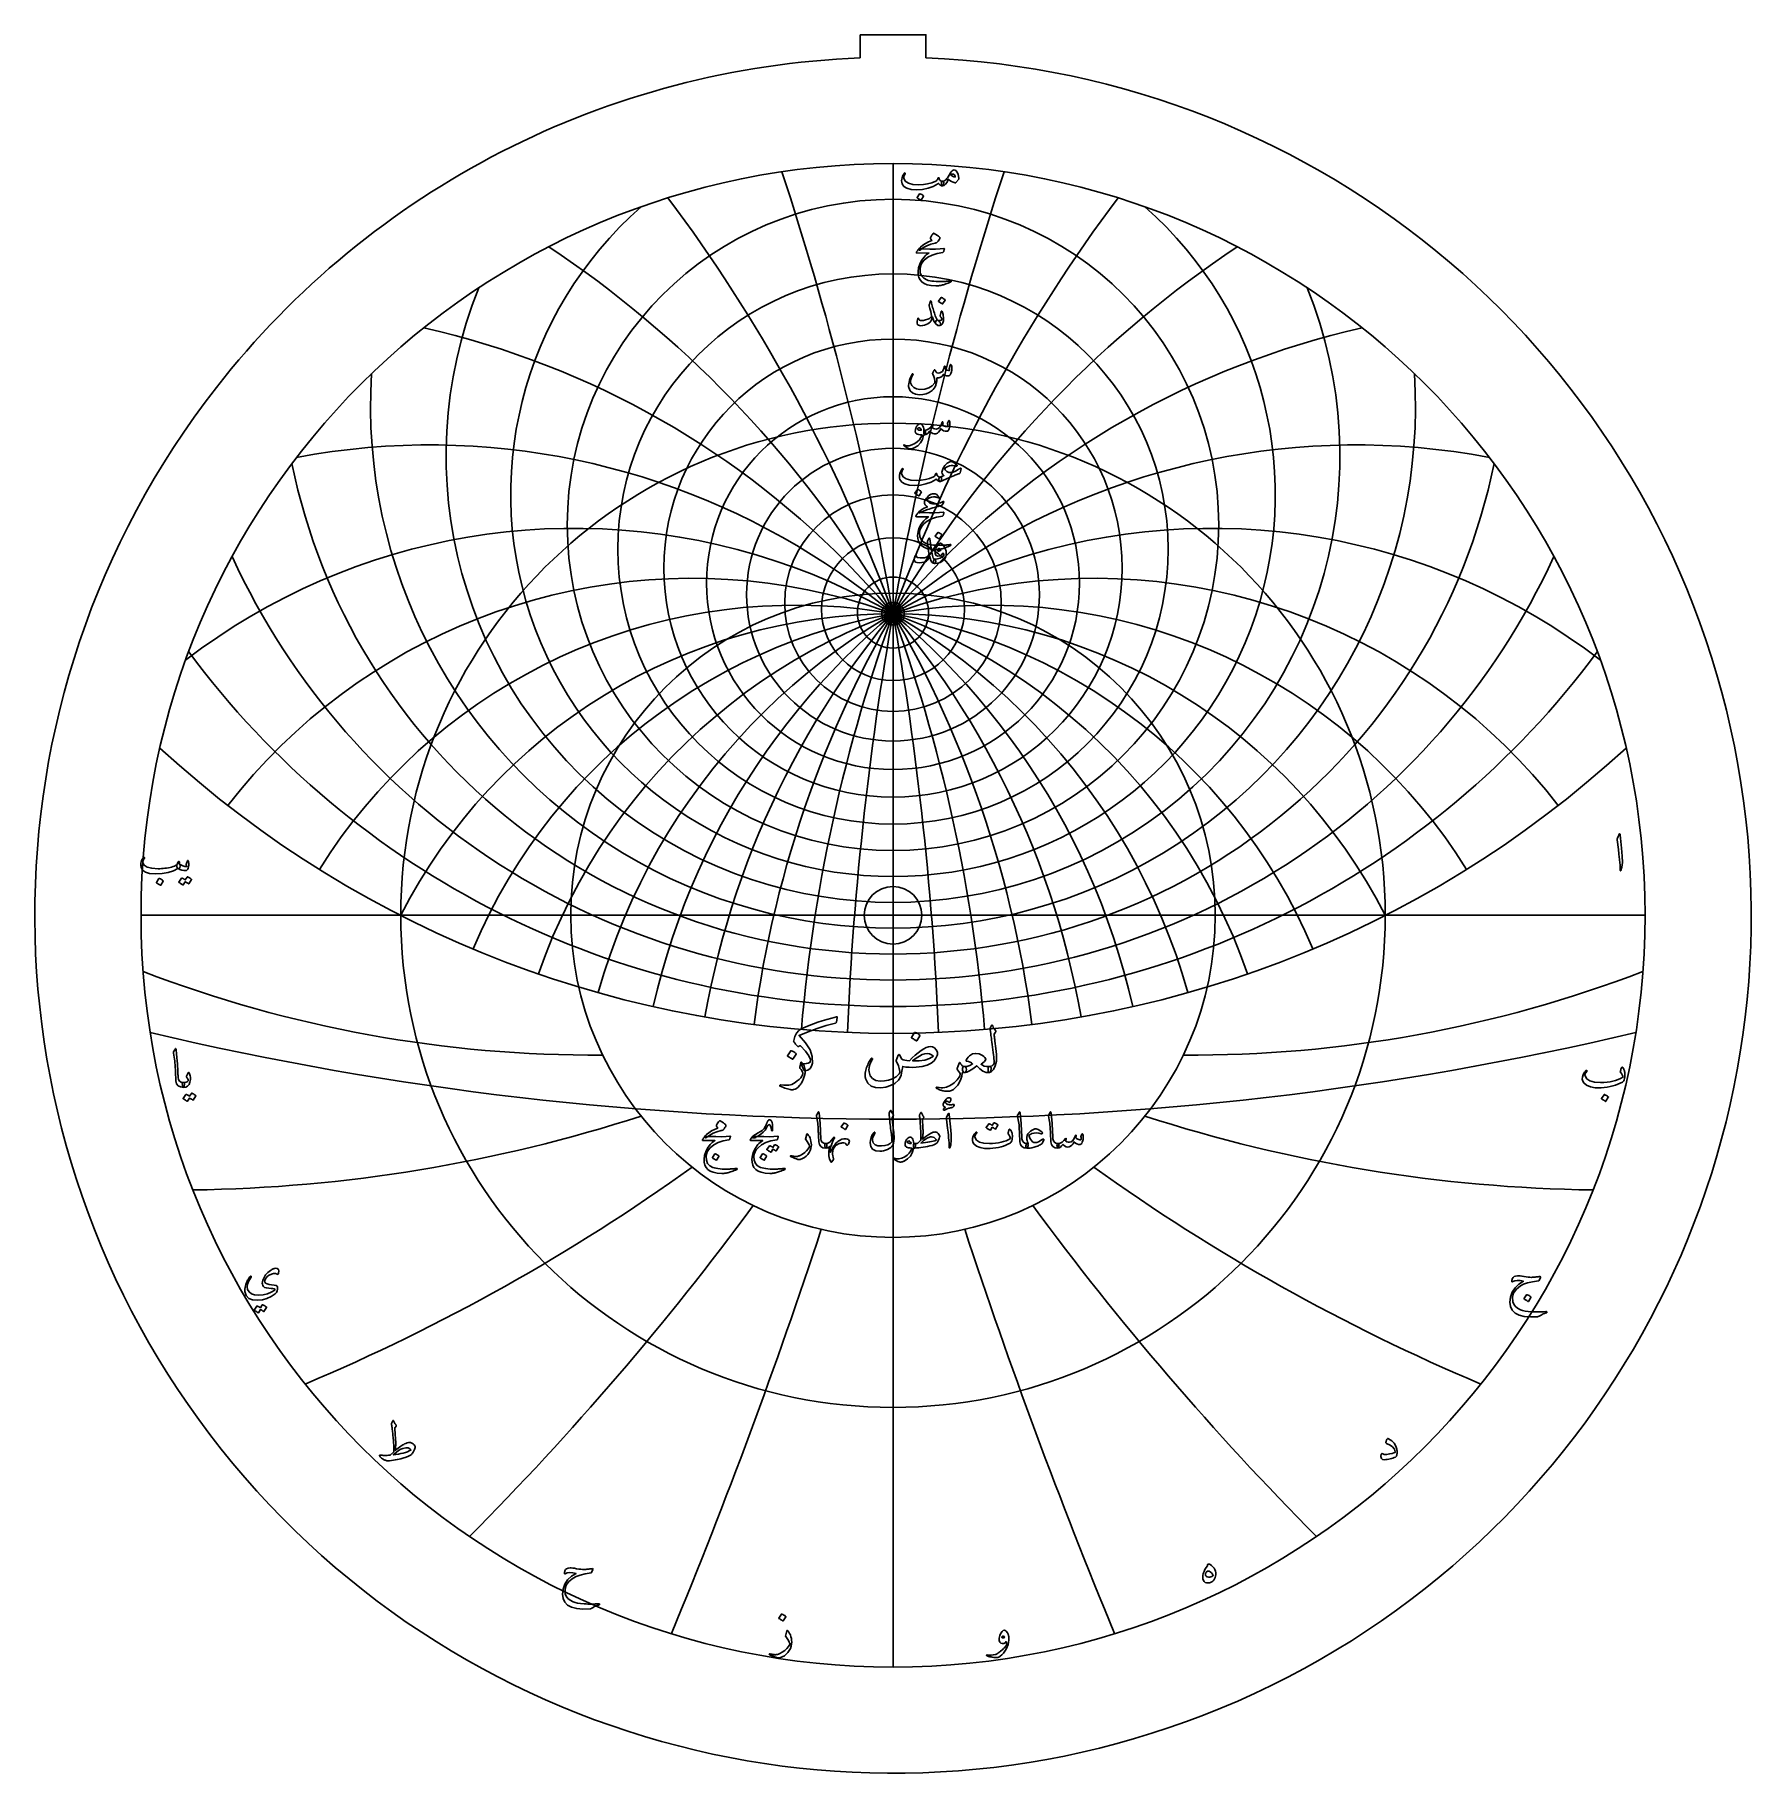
# Model space of a CAD drawing. Header units: millimetres. Extents: x -68 to 68, y -68 to 70.
import ezdxf

# ---------------------------------------------------------------- set-up
doc = ezdxf.new("R2010")
doc.units = ezdxf.units.MM
for name, color, linetype in [('CUT_INNER', 6, 'Continuous'), ('CUT_OUTER', 1, 'Continuous'), ('ENGRAVE', 7, 'Continuous'), ('ENGRAVE_FINE', 8, 'Continuous'), ('TEXT', 5, 'Continuous')]:
    doc.layers.add(name, color=color, linetype=linetype)

msp = doc.modelspace()

# ---------------------------------------------------------------- linework, layer by layer
at = {"layer": 'CUT_INNER'}
msp.add_circle((0, 0), 2.3, dxfattribs=at)
at = {"layer": 'CUT_OUTER'}
for points in [[(-2.625, 70.275), (2.625, 70.275), (2.625, 68.4244)], [(-2.625, 68.4244), (-2.625, 70.275)]]:
    msp.add_lwpolyline(points, dxfattribs=at)
for centre, radius, start, end in [((-0.0002, -0.0002), 68.4749, 142.031029, 87.802838), ((-0.0008, 0.001), 68.4737, 92.196314, 142.03149)]:
    msp.add_arc(centre, radius, start, end, dxfattribs=at)
at = {"layer": 'ENGRAVE'}
for points in [[(0, -60), (0, 60)], [(-60, 0), (60, 0)], [(0, -60), (0, -25.7092)]]:
    msp.add_lwpolyline(points, dxfattribs=at)
for centre, radius in [((0, 0), 60), ((0, 31.1584), 25.9877), ((0, 29.232), 21.9527), ((0, 27.7074), 18.2782), ((0, 26.5107), 14.8769), ((0, 0), 39.2754), ((0, 25.5895), 11.6814), ((0, 24.9064), 8.638), ((0, 24.4352), 5.7018), ((0, 24.159), 2.8342), ((0, 0), 25.7092), ((0, 24.068), 0.9)]:
    msp.add_circle(centre, radius, dxfattribs=at)
for centre, radius, start, end in [((0, 33.5913), 30.5003, 131.217225, 48.782775), ((0, 36.6823), 35.6539, 157.921197, 22.078803), ((0, 40.657), 41.6855, 176.459436, 3.540564), ((0, 45.864), 48.9551, 191.562988, 348.437012), ((0, 52.8698), 58.0405, 204.693673, 335.306327), ((0, -20.0118), 44.0798, 27, 153), ((0, -20.0118), 44.0798, 27, 153), ((0, 62.6561), 69.9353, 216.531385, 323.468615), ((0, 77.0822), 86.5114, 227.454482, 312.545518), ((-23.879, 89.1176), 100.2732, 248.988855, 270.408491), ((23.879, 89.1176), 100.2732, 269.591509, 291.011145), ((-57.5423, 99.6662), 121.602, 270.796913, 287.932622), ((57.5423, 99.6662), 121.602, 252.067378, 269.203087), ((-108.3259, 108.3259), 158.1504, 292.851886, 305.703668), ((108.3259, 108.3259), 158.1504, 234.296332, 247.148114), ((-198.7756, 114.7631), 232.8623, 315.111247, 323.679101), ((198.7756, 114.7631), 232.8623, 216.320899, 224.888753), ((-443.1009, 118.7285), 460.4101, 337.517258, 341.801185), ((443.1009, 118.7285), 460.4101, 198.198815, 202.482742)]:
    msp.add_arc(centre, radius, start, end, dxfattribs=at)
at = {"layer": 'ENGRAVE_FINE'}
for centre, radius, start, end in [((-249.9888, -20.0118), 253.8453, 2.406547, 18.21627), ((-249.9888, -20.0118), 253.8453, 2.406547, 18.21627), ((249.9888, -20.0118), 253.8453, 161.78373, 177.593453), ((249.9888, -20.0118), 253.8453, 161.78373, 177.593453), ((-121.1082, -20.0118), 128.8806, 4.848037, 36.833298), ((-121.1082, -20.0118), 128.8806, 4.848037, 36.833298), ((121.1082, -20.0118), 128.8806, 143.166702, 175.151963), ((121.1082, -20.0118), 128.8806, 143.166702, 175.151963), ((-76.3484, -20.0118), 88.1595, 7.361407, 56.318602), ((-76.3484, -20.0118), 88.1595, 7.361407, 56.318602), ((76.3484, -20.0118), 88.1595, 123.681398, 172.638593), ((76.3484, -20.0118), 88.1595, 123.681398, 172.638593), ((-52.5322, -20.0118), 68.576, 9.987816, 77.288475), ((-52.5322, -20.0118), 68.576, 9.987816, 77.288475), ((52.5322, -20.0118), 68.576, 102.711525, 170.012184), ((52.5322, -20.0118), 68.576, 102.711525, 170.012184), ((-36.9873, -20.0118), 57.5421, 12.775396, 100.613681), ((-36.9873, -20.0118), 57.5421, 12.775396, 100.613681), ((36.9873, -20.0118), 57.5421, 79.386319, 167.224604), ((36.9873, -20.0118), 57.5421, 79.386319, 167.224604), ((-25.4495, -20.0118), 50.8989, 15.782919, 127.503789), ((-25.4495, -20.0118), 50.8989, 15.782919, 127.503789), ((25.4495, -20.0118), 50.8989, 52.496211, 164.217081), ((25.4495, -20.0118), 50.8989, 52.496211, 164.217081), ((-16.0437, -20.0118), 46.9087, 19.084968, 142.149598), ((-16.0437, -20.0118), 46.9087, 19.084968, 142.149598), ((16.0437, -20.0118), 46.9087, 37.850402, 160.915032), ((16.0437, -20.0118), 46.9087, 37.850402, 160.915032), ((-7.7725, -20.0118), 44.7598, 22.779587, 148.066789), ((-7.7725, -20.0118), 44.7598, 22.779587, 148.066789), ((7.7725, -20.0118), 44.7598, 31.933211, 157.220413), ((7.7725, -20.0118), 44.7598, 31.933211, 157.220413), ((0, 241.3862), 257.6546, 256.701805, 283.298195)]:
    msp.add_arc(centre, radius, start, end, dxfattribs=at)
at = {"layer": 'TEXT'}
for points in [[(0.9102, 59.2325), (0.9244, 59.2479), (0.9391, 59.2544), (0.9543, 59.2519), (0.97, 59.2404), (0.982, 59.2255), (0.986, 59.2085), (0.982, 59.1895), (0.97, 59.1686), (0.9092, 59.0743), (0.8702, 58.987), (0.8533, 58.9066), (0.8583, 58.8333), (0.9833, 58.5923), (1.2265, 58.4241), (1.588, 58.3288), (2.0678, 58.3063), (2.4239, 58.3325), (2.7654, 58.3872), (3.0925, 58.4703), (3.4051, 58.5818), (3.4603, 58.6145), (3.5059, 58.6646), (3.5421, 58.7322), (3.5688, 58.8173), (3.5778, 58.8415), (3.5927, 58.8582), (3.6137, 58.8674), (3.6406, 58.8692), (3.6599, 58.861), (3.6736, 58.8442), (3.6818, 58.819), (3.6846, 58.7854), (3.7033, 58.702), (3.7554, 58.6397), (3.841, 58.5982), (3.96, 58.5778), (4.0029, 58.5683), (4.0319, 58.5439), (4.0468, 58.5044), (4.0478, 58.45), (4.0334, 58.3487), (4.0139, 58.2764), (3.9894, 58.233), (3.96, 58.2185), (3.8724, 58.23), (3.7893, 58.2644), (3.7108, 58.3218), (3.6367, 58.4021), (3.6304, 58.4054), (3.6197, 58.4031), (3.6045, 58.3954), (3.5848, 58.3822), (3.2125, 58.1726), (2.8063, 58.0229), (2.3662, 57.9331), (1.8922, 57.9031), (1.4541, 57.9331), (1.1138, 58.0229), (0.8712, 58.1726), (0.7265, 58.3822), (0.6936, 58.4992), (0.6826, 58.6187), (0.6936, 58.7407), (0.7265, 58.8652), (0.7709, 58.981), (0.8164, 59.0808), (0.8628, 59.1646), (0.9102, 59.2325)], [(4.8861, 59.4879), (5.0111, 59.4435), (5.1147, 59.3183), (5.1968, 59.1122), (5.2574, 58.8253), (5.2596, 58.8046), (5.2584, 58.7864), (5.2536, 58.7706), (5.2454, 58.7574), (5.0258, 58.482), (5.0106, 58.4653), (4.9929, 58.455), (4.9727, 58.4513), (4.95, 58.454), (4.8008, 58.5049), (4.6606, 58.5698), (4.5293, 58.6486), (4.4071, 58.7415), (4.3085, 58.5127), (4.2005, 58.3492), (4.083, 58.2512), (3.956, 58.2185), (3.9418, 58.2237), (3.9271, 58.2395), (3.9118, 58.2657), (3.8961, 58.3023), (3.8719, 58.3932), (3.8632, 58.466), (3.8699, 58.5209), (3.8921, 58.5578), (3.9051, 58.5666), (3.9201, 58.5728), (3.937, 58.5765), (3.956, 58.5778), (4.0468, 58.5933), (4.1356, 58.6357), (4.2225, 58.705), (4.3073, 58.8013), (4.3445, 58.8572), (4.4001, 58.949), (4.4742, 59.0768), (4.5668, 59.2404), (4.6391, 59.3487), (4.7165, 59.4261), (4.7988, 59.4725), (4.8861, 59.4879)], [(4.5987, 59.0967), (4.6736, 59.0344), (4.7584, 58.983), (4.8532, 58.9425), (4.958, 58.9131), (4.9522, 58.9917), (4.931, 59.0558), (4.8944, 59.1055), (4.8422, 59.1406), (4.7821, 59.1589), (4.7215, 59.1576), (4.6603, 59.1369), (4.5987, 59.0967)], [(2.1197, 57.5758), (2.1247, 57.5808), (2.1317, 57.5838), (2.1407, 57.5848), (2.1517, 57.5838), (2.2292, 57.5524), (2.3023, 57.5139), (2.371, 57.4685), (2.4351, 57.4161), (2.4413, 57.4081), (2.4441, 57.4002), (2.4433, 57.3922), (2.4391, 57.3842), (2.2515, 57.0808), (2.2445, 57.0736), (2.2355, 57.0718), (2.2245, 57.0756), (2.2115, 57.0848), (2.2003, 57.0928), (2.1826, 57.1048), (2.1584, 57.1207), (2.1277, 57.1407), (2.09, 57.1646), (2.0449, 57.1926), (1.9922, 57.2245), (1.9321, 57.2604), (1.9241, 57.2664), (1.9201, 57.2724), (1.9201, 57.2784), (1.9241, 57.2844)], [(3.3692, 53.6503), (3.0204, 53.5593), (2.7125, 53.4418), (2.4456, 53.2978), (2.2195, 53.1274), (2.1848, 53.1012), (2.1527, 53.0865), (2.123, 53.0832), (2.0958, 53.0915), (2.0641, 53.1291), (2.0688, 53.1823), (2.11, 53.2509), (2.1876, 53.335), (2.371, 53.4872), (2.5818, 53.6244), (2.8201, 53.7466), (3.0858, 53.8539), (3.0099, 53.9657), (2.9957, 53.9936), (2.989, 54.0216), (2.9897, 54.0495), (2.9979, 54.0775), (3.0516, 54.184), (3.1007, 54.2721), (3.1454, 54.3417), (3.1856, 54.3928), (3.2113, 54.417), (3.2365, 54.4298), (3.2612, 54.431), (3.2854, 54.4208), (3.4258, 54.3414), (3.5438, 54.2671), (3.6394, 54.1977), (3.7125, 54.1334), (3.7267, 54.1127), (3.7335, 54.0865), (3.7327, 54.0548), (3.7245, 54.0176), (3.6988, 53.9595), (3.6576, 53.8889), (3.601, 53.8058), (3.5289, 53.7102), (3.5099, 53.696), (3.477, 53.6813), (3.4301, 53.6661), (3.3692, 53.6503)], [(2.4271, 53.1873), (2.9393, 53.1693), (3.3822, 53.1673), (3.7557, 53.1813), (4.0598, 53.2112), (4.0692, 53.2123), (4.0773, 53.2117), (4.0841, 53.2094), (4.0897, 53.2052), (4.0939, 53.1996), (4.0962, 53.1928), (4.0968, 53.1847), (4.0957, 53.1753), (4.0879, 53.1389), (4.0803, 53.1054), (4.0729, 53.075), (4.0658, 53.0476), (4.0589, 53.0231), (4.0523, 53.0016), (4.046, 52.9832), (4.0398, 52.9677), (4.0269, 52.943), (4.0119, 52.9248), (3.9949, 52.9131), (3.976, 52.9078), (3.5149, 52.8243), (3.1137, 52.6933), (2.7724, 52.5149), (2.491, 52.2891), (2.3488, 52.1267), (2.2455, 51.9548), (2.1811, 51.7734), (2.1556, 51.5825), (2.1801, 51.2829), (2.2774, 51.0386), (2.4476, 50.8497), (2.6906, 50.7163), (2.8166, 50.6758), (2.955, 50.6424), (3.106, 50.616), (3.2694, 50.5965), (3.445, 50.5838), (3.6327, 50.5775), (3.8323, 50.5778), (4.0438, 50.5845), (4.1191, 50.5888), (4.193, 50.5935), (4.2658, 50.5988), (4.3372, 50.6045), (4.407, 50.6107), (4.4745, 50.6175), (4.5397, 50.6247), (4.6027, 50.6324), (4.6219, 50.6334), (4.6356, 50.6284), (4.6439, 50.6175), (4.6466, 50.6005), (4.6451, 50.5808), (4.6406, 50.5656), (4.6331, 50.5548), (4.6227, 50.5486), (4.5099, 50.5009), (4.4031, 50.4578), (4.3023, 50.4191), (4.2075, 50.3849), (4.1189, 50.355), (4.0368, 50.329), (3.9612, 50.3071), (3.8921, 50.2891), (3.8271, 50.2759), (3.7639, 50.2642), (3.7024, 50.2539), (3.6426, 50.2452), (3.5844, 50.2385), (3.5274, 50.2342), (3.4716, 50.2325), (3.4171, 50.2332), (3.0448, 50.2622), (2.7345, 50.3251), (2.486, 50.4219), (2.2994, 50.5526), (2.1624, 50.716), (2.0668, 50.9069), (2.0127, 51.1252), (2, 51.3709), (2.0391, 51.6758), (2.1327, 51.9717), (2.2806, 52.2586), (2.483, 52.5366), (2.5621, 52.6207), (2.6516, 52.7013), (2.7517, 52.7783), (2.8622, 52.8519), (1.8962, 52.8599), (1.873, 52.8699), (1.8632, 52.8879), (1.867, 52.9138), (1.8842, 52.9478), (1.9166, 52.9972), (1.9461, 53.0416), (1.9725, 53.081), (1.996, 53.1154), (2.0164, 53.1446), (2.0339, 53.1683), (2.0484, 53.1865), (2.0598, 53.1992), (2.0858, 53.2015), (2.1556, 53.2002), (2.2694, 53.1955), (2.4271, 53.1873)], [(3.0598, 48.9502), (3.0828, 48.8456), (3.1077, 48.7391), (3.1347, 48.631), (3.1636, 48.5211), (3.1945, 48.4089), (3.2275, 48.294), (3.2624, 48.1764), (3.2993, 48.056), (3.3739, 47.8395), (3.442, 47.6768), (3.5037, 47.568), (3.5588, 47.5131), (3.607, 47.4804), (3.6556, 47.4343), (3.7048, 47.3747), (3.7544, 47.3016), (3.8013, 47.211), (3.8143, 47.1429), (3.7933, 47.0972), (3.7384, 47.074), (3.5611, 47.092), (3.4041, 47.2097), (3.2676, 47.4273), (3.1516, 47.7447), (3.1491, 47.7499), (3.1456, 47.7536), (3.1412, 47.7559), (3.1357, 47.7566), (3.1317, 47.7559), (3.1277, 47.7536), (3.1237, 47.7499), (3.1197, 47.7447), (3.1085, 47.6933), (3.0947, 47.6389), (3.0785, 47.5815), (3.0598, 47.5211), (3.0394, 47.464), (3.0179, 47.4163), (2.9954, 47.3781), (2.972, 47.3495), (2.8877, 47.2759), (2.7824, 47.2107), (2.6561, 47.1541), (2.5089, 47.1059), (2.3592, 47.0703), (2.2295, 47.055), (2.1197, 47.0603), (2.0299, 47.086), (1.9531, 47.1504), (1.9181, 47.2636), (1.9251, 47.4258), (1.974, 47.6369), (1.9788, 47.6439), (1.985, 47.6488), (1.9927, 47.6518), (2.002, 47.6528), (2.0129, 47.6516), (2.0219, 47.6479), (2.0289, 47.6416), (2.0339, 47.6329), (2.0529, 47.5887), (2.0738, 47.552), (2.0968, 47.5229), (2.1217, 47.5011), (2.1996, 47.4722), (2.3053, 47.4652), (2.4391, 47.4802), (2.6007, 47.5171), (2.7731, 47.5725), (2.9071, 47.6349), (3.0027, 47.7042), (3.0598, 47.7806), (3.0693, 47.8579), (3.0538, 47.9902), (3.0134, 48.1773), (2.948, 48.4193), (2.9166, 48.5468), (2.8981, 48.6498), (2.8927, 48.7284), (2.9001, 48.7826), (2.976, 48.9981), (2.9842, 49.0208), (2.993, 49.037), (3.0022, 49.0468), (3.0119, 49.05), (3.0239, 49.0438), (3.0359, 49.0251), (3.0478, 48.9939), (3.0598, 48.9502)], [(3.8303, 49.2935), (3.8353, 49.2985), (3.8422, 49.3015), (3.8512, 49.3025), (3.8622, 49.3015), (3.9398, 49.2701), (4.0129, 49.2317), (4.0815, 49.1862), (4.1456, 49.1338), (4.1519, 49.1259), (4.1546, 49.1179), (4.1539, 49.1099), (4.1496, 49.1019), (3.962, 48.7985), (3.955, 48.7913), (3.946, 48.7895), (3.9351, 48.7933), (3.9221, 48.8025), (3.9108, 48.8105), (3.8931, 48.8225), (3.8689, 48.8384), (3.8382, 48.8584), (3.8006, 48.8824), (3.7554, 48.9103), (3.7028, 48.9422), (3.6426, 48.9782), (3.6347, 48.9842), (3.6307, 48.9901), (3.6307, 48.9961), (3.6347, 49.0021)], [(3.8662, 47.6608), (3.8427, 47.7), (3.8203, 47.7337), (3.7988, 47.7619), (3.7784, 47.7846), (3.7636, 47.804), (3.7554, 47.8265), (3.7537, 47.8519), (3.7584, 47.8804), (3.8422, 48.1838), (3.854, 48.2102), (3.8692, 48.2177), (3.8879, 48.2062), (3.9101, 48.1758), (3.9435, 48.1112), (3.972, 48.0331), (3.9954, 47.9415), (4.0139, 47.8365), (4.0246, 47.7357), (4.0289, 47.6369), (4.0266, 47.5401), (4.0179, 47.4453), (4.0037, 47.3627), (3.9849, 47.2906), (3.9617, 47.2289), (3.9341, 47.1778), (3.8999, 47.1399), (3.8532, 47.1099), (3.7941, 47.088), (3.7225, 47.074), (3.6491, 47.0713), (3.5808, 47.083), (3.5174, 47.1092), (3.459, 47.1499), (3.4139, 47.2015), (3.3902, 47.2606), (3.3879, 47.3272), (3.4071, 47.4013), (3.4378, 47.462), (3.474, 47.5002), (3.5156, 47.5159), (3.5628, 47.5091), (3.6716, 47.4829), (3.7664, 47.4802), (3.8472, 47.5009), (3.9141, 47.5451), (3.9156, 47.5568), (3.9081, 47.58), (3.8916, 47.6147), (3.8662, 47.6608)], [(4.5548, 43.9092), (4.5618, 43.9266), (4.5708, 43.9391), (4.5817, 43.9466), (4.5947, 43.9491), (4.6114, 43.9471), (4.6257, 43.9411), (4.6374, 43.9311), (4.6466, 43.9172), (4.6693, 43.8673), (4.6855, 43.8054), (4.6953, 43.7315), (4.6985, 43.6457), (4.6898, 43.5055), (4.6636, 43.3723), (4.6199, 43.246), (4.5588, 43.1268), (4.5378, 43.0981), (4.5149, 43.0759), (4.4899, 43.0601), (4.463, 43.0509), (4.3654, 43.0447), (4.2604, 43.0619), (4.1479, 43.1026), (4.0279, 43.1667), (3.9268, 43.0282), (3.8073, 42.9361), (3.6693, 42.8905), (3.5129, 42.8912), (3.5078, 42.807), (3.5004, 42.7261), (3.4908, 42.6483), (3.479, 42.5739), (3.4649, 42.5021), (3.4485, 42.4327), (3.4299, 42.3654), (3.4091, 42.3004), (3.3607, 42.1832), (3.2953, 42.0749), (3.213, 41.9756), (3.1137, 41.8853), (2.8814, 41.7306), (2.6357, 41.6218), (2.3764, 41.5589), (2.1037, 41.542), (1.7966, 41.5836), (1.5539, 41.6926), (1.3755, 41.869), (1.2615, 42.1128), (1.246, 42.2006), (1.2435, 42.3044), (1.254, 42.4242), (1.2774, 42.5599), (1.3151, 42.7086), (1.3682, 42.8633), (1.4368, 43.024), (1.5209, 43.1906), (1.5277, 43.2011), (1.5359, 43.2086), (1.5456, 43.2131), (1.5569, 43.2146), (1.5681, 43.2136), (1.5778, 43.2106), (1.586, 43.2056), (1.5928, 43.1986), (1.5973, 43.1884), (1.5988, 43.1776), (1.5973, 43.1664), (1.5928, 43.1547), (1.486, 42.9329), (1.4171, 42.7505), (1.3862, 42.6076), (1.3932, 42.504), (1.494, 42.2757), (1.6527, 42.1098), (1.8692, 42.0063), (2.1437, 41.9651), (2.5274, 41.9895), (2.8522, 42.0869), (3.1182, 42.257), (3.3253, 42.5), (3.3245, 42.6602), (3.2983, 42.8294), (3.2467, 43.0075), (3.1696, 43.1946), (3.1599, 43.2136), (3.1546, 43.2305), (3.1539, 43.2455), (3.1576, 43.2585), (3.1791, 43.303), (3.1995, 43.3448), (3.219, 43.3839), (3.2375, 43.4202), (3.2549, 43.4532), (3.2714, 43.4825), (3.2869, 43.5081), (3.3013, 43.5299), (3.3096, 43.5392), (3.3183, 43.5429), (3.3275, 43.5412), (3.3373, 43.5339), (3.3422, 43.5284), (3.3492, 43.52), (3.3582, 43.5085), (3.3692, 43.494), (3.3817, 43.4765), (3.3951, 43.4561), (3.4096, 43.4326), (3.4251, 43.4062), (3.4565, 43.3553), (3.483, 43.3184), (3.5044, 43.2954), (3.5209, 43.2864), (3.6247, 43.2777), (3.7285, 43.2954), (3.8323, 43.3396), (3.936, 43.4102), (3.9737, 43.4571), (4.0109, 43.5339), (4.0476, 43.6407), (4.0838, 43.7774), (4.0872, 43.7904), (4.0937, 43.8014), (4.1032, 43.8104), (4.1157, 43.8174), (4.1274, 43.8218), (4.1386, 43.8233), (4.1494, 43.8218), (4.1596, 43.8174), (4.1748, 43.7924), (4.1806, 43.7455), (4.1768, 43.6766), (4.1636, 43.5858), (4.2442, 43.5364), (4.3303, 43.504), (4.4218, 43.4885), (4.5189, 43.49), (4.5176, 43.5192), (4.5139, 43.5429), (4.5076, 43.5611), (4.4989, 43.5738), (4.4889, 43.5858), (4.4829, 43.5978), (4.4809, 43.6098), (4.4829, 43.6218)], [(2.4451, 38.2995), (2.3515, 37.9709), (2.1946, 37.6957), (1.9743, 37.4739), (1.6906, 37.3055), (1.6509, 37.2884), (1.6117, 37.2731), (1.5731, 37.2595), (1.5349, 37.2476), (1.4975, 37.2378), (1.461, 37.2302), (1.4256, 37.2248), (1.3912, 37.2217), (1.3054, 37.2339), (1.1916, 37.2786), (1.0499, 37.3557), (0.8802, 37.4652), (0.862, 37.4809), (0.8513, 37.4961), (0.848, 37.5109), (0.8523, 37.5251), (0.8618, 37.5361), (0.8742, 37.5411), (0.8897, 37.5401), (0.9082, 37.5331), (1.0846, 37.4759), (1.2824, 37.4762), (1.5017, 37.5338), (1.7425, 37.6488), (1.9391, 37.7823), (2.1018, 37.9392), (2.2305, 38.1196), (2.3253, 38.3235), (2.3246, 38.3307), (2.3223, 38.3364), (2.3186, 38.3407), (2.3133, 38.3434), (2.1759, 38.3514), (2.0588, 38.3674), (1.9623, 38.3913), (1.8862, 38.4233), (1.8273, 38.4727), (1.7904, 38.541), (1.7754, 38.6284), (1.7824, 38.7346), (1.7846, 38.7487), (1.7874, 38.7631), (1.7906, 38.7777), (1.7944, 38.7925), (1.7986, 38.8079), (1.8034, 38.824), (1.8086, 38.8408), (1.8143, 38.8584), (1.8612, 38.9724), (1.9181, 39.067), (1.985, 39.1421), (2.0618, 39.1977), (2.1404, 39.2281), (2.2125, 39.2276), (2.2781, 39.1962), (2.3373, 39.1338), (2.3889, 39.047), (2.4281, 38.9462), (2.4548, 38.8314), (2.469, 38.7027), (2.4769, 38.7028), (2.4845, 38.7032), (2.4918, 38.7038), (2.499, 38.7047), (2.5061, 38.7056), (2.5134, 38.7062), (2.521, 38.7066), (2.5289, 38.7067), (2.5558, 38.701), (2.5768, 38.6837), (2.5918, 38.655), (2.6007, 38.6149), (2.6045, 38.5707), (2.6037, 38.5261), (2.5985, 38.4809), (2.5888, 38.4352), (2.576, 38.3951), (2.5618, 38.3664), (2.5461, 38.3492), (2.5289, 38.3434), (2.453, 38.3434), (2.4525, 38.3362), (2.451, 38.3265), (2.4486, 38.3142), (2.4451, 38.2995)], [(2.2534, 38.7466), (2.2115, 38.8197), (2.1656, 38.8714), (2.1157, 38.9016), (2.0618, 38.9103), (2.0296, 38.9018), (2.001, 38.8883), (1.9758, 38.8699), (1.9541, 38.8464), (1.9471, 38.8339), (1.9461, 38.8205), (1.9511, 38.806), (1.962, 38.7905), (2.0032, 38.7543), (2.0628, 38.7296), (2.1409, 38.7164), (2.2375, 38.7147), (2.2475, 38.7167), (2.2534, 38.7227), (2.2554, 38.7326), (2.2534, 38.7466)], [(4.461, 39.4811), (4.4697, 39.4871), (4.4799, 39.4851), (4.4917, 39.4751), (4.5049, 39.4572), (4.5191, 39.4267), (4.5298, 39.3833), (4.5371, 39.3269), (4.5408, 39.2576), (4.5421, 39.1787), (4.5378, 39.1019), (4.5281, 39.027), (4.5129, 38.9542), (4.4685, 38.8125), (4.4191, 38.7107), (4.3647, 38.6488), (4.3053, 38.6269), (4.1648, 38.6351), (4.0348, 38.6718), (3.9153, 38.7369), (3.8063, 38.8304), (3.7315, 38.683), (3.6426, 38.568), (3.5398, 38.4854), (3.4231, 38.4352), (3.3006, 38.4243), (3.1766, 38.4552), (3.0511, 38.5281), (2.9241, 38.6428), (2.8213, 38.5118), (2.7205, 38.4183), (2.6217, 38.3621), (2.5249, 38.3434), (2.5054, 38.3544), (2.487, 38.3873), (2.4695, 38.4422), (2.453, 38.5191), (2.4471, 38.5949), (2.457, 38.6508), (2.483, 38.6867), (2.5249, 38.7027), (2.709, 38.7444), (2.8702, 38.8255), (3.0084, 38.946), (3.1237, 39.1059), (3.1299, 39.1146), (3.1367, 39.1209), (3.1439, 39.1246), (3.1516, 39.1258), (3.1611, 39.1249), (3.1696, 39.1219), (3.1771, 39.1169), (3.1836, 39.1099), (3.1873, 39.0884), (3.1786, 39.052), (3.1574, 39.0006), (3.1237, 38.9342), (3.1679, 38.8831), (3.2365, 38.8454), (3.3295, 38.8212), (3.447, 38.8105), (3.5935, 38.8412), (3.7215, 38.9412), (3.831, 39.1106), (3.9221, 39.3494), (3.9266, 39.3616), (3.9321, 39.3704), (3.9385, 39.3756), (3.946, 39.3773), (3.9573, 39.3763), (3.967, 39.3733), (3.9752, 39.3684), (3.982, 39.3614), (3.9869, 39.3514), (3.9899, 39.3414), (3.9909, 39.3314), (3.9899, 39.3215), (3.95, 39.1538), (3.9967, 39.1124), (4.0528, 39.0759), (4.1184, 39.0445), (4.1935, 39.0181), (4.2666, 39.0009), (4.3223, 38.9971), (4.3604, 39.0068), (4.3811, 39.03), (4.3879, 39.0655), (4.3841, 39.1159), (4.3699, 39.1812), (4.3452, 39.2616), (4.3495, 39.2843), (4.3702, 39.3284), (4.4073, 39.3941), (4.461, 39.4811)], [(5.433, 35.6188), (5.3532, 35.2995), (5.3442, 35.284), (5.3292, 35.2695), (5.3083, 35.256), (5.2813, 35.2436), (5.2216, 35.2225), (5.1581, 35.1992), (5.0908, 35.1736), (5.0199, 35.1458), (4.9451, 35.1159), (4.8667, 35.0844), (4.7845, 35.0511), (4.6985, 35.016), (3.7804, 34.6168), (3.7384, 34.6261), (3.7045, 34.6538), (3.6786, 34.6999), (3.6606, 34.7645), (3.6576, 34.8331), (3.6766, 34.8913), (3.7175, 34.9389), (3.7804, 34.9761), (3.7882, 34.9797), (3.8038, 34.9866), (3.8271, 34.9967), (3.8582, 35.01), (3.8968, 35.0264), (3.9425, 35.0455), (3.9956, 35.0673), (4.0558, 35.0919), (3.9782, 35.1715), (3.9291, 35.2585), (3.9084, 35.3531), (3.9161, 35.4551), (3.9929, 35.6979), (4.1237, 35.9032), (4.3083, 36.0711), (4.5468, 36.2016), (4.599, 36.2139), (4.6596, 36.2106), (4.7287, 36.1919), (4.8063, 36.1577), (4.8869, 36.1111), (4.961, 36.0589), (5.0286, 36.0013), (5.0897, 35.9382), (5.1069, 35.915), (5.1147, 35.8933), (5.1129, 35.873), (5.1017, 35.8543), (5.0847, 35.8399), (5.0658, 35.8324), (5.0448, 35.8319), (5.0219, 35.8384), (4.9023, 35.876), (4.7754, 35.8933), (4.6409, 35.89), (4.4989, 35.8663), (4.3704, 35.8279), (4.2684, 35.7765), (4.1928, 35.7121), (4.1436, 35.6348), (4.1386, 35.6003), (4.1516, 35.5609), (4.1826, 35.5165), (4.2315, 35.4671), (4.2873, 35.4222), (4.3432, 35.3873), (4.3991, 35.3623), (4.455, 35.3474), (4.6224, 35.3431), (4.8013, 35.3783), (4.9917, 35.4529), (5.1935, 35.5669), (5.2152, 35.5806), (5.2364, 35.5939), (5.2571, 35.6066), (5.2773, 35.6188), (5.2968, 35.6303), (5.3153, 35.6408), (5.3327, 35.6502), (5.3492, 35.6587), (5.3949, 35.6802), (5.424, 35.6807), (5.4368, 35.6602), (5.433, 35.6188)], [(0.7345, 35.6308), (0.7487, 35.6463), (0.7635, 35.6527), (0.7787, 35.6502), (0.7944, 35.6388), (0.8064, 35.6238), (0.8104, 35.6068), (0.8064, 35.5879), (0.7944, 35.5669), (0.7335, 35.4726), (0.6946, 35.3853), (0.6776, 35.3049), (0.6826, 35.2316), (0.8076, 34.9906), (1.0509, 34.8224), (1.4124, 34.7271), (1.8922, 34.7047), (2.2482, 34.7308), (2.5898, 34.7855), (2.9169, 34.8686), (3.2295, 34.9801), (3.2846, 35.0128), (3.3303, 35.0629), (3.3664, 35.1305), (3.3931, 35.2156), (3.4021, 35.2398), (3.4171, 35.2565), (3.4381, 35.2658), (3.465, 35.2675), (3.4842, 35.2593), (3.4979, 35.2426), (3.5062, 35.2174), (3.5089, 35.1837), (3.5276, 35.1004), (3.5798, 35.038), (3.6653, 34.9966), (3.7844, 34.9761), (3.8273, 34.9666), (3.8562, 34.9422), (3.8712, 34.9028), (3.8722, 34.8484), (3.8577, 34.7471), (3.8382, 34.6747), (3.8138, 34.6313), (3.7844, 34.6168), (3.6968, 34.6283), (3.6137, 34.6627), (3.5351, 34.7201), (3.461, 34.8005), (3.4548, 34.8037), (3.444, 34.8015), (3.4288, 34.7937), (3.4091, 34.7805), (3.0369, 34.5709), (2.6307, 34.4212), (2.1906, 34.3314), (1.7165, 34.3015), (1.2784, 34.3314), (0.9381, 34.4212), (0.6956, 34.5709), (0.5509, 34.7805), (0.518, 34.8975), (0.507, 35.017), (0.518, 35.139), (0.5509, 35.2635), (0.5953, 35.3793), (0.6407, 35.4791), (0.6871, 35.5629), (0.7345, 35.6308)], [(1.9441, 33.9741), (1.9491, 33.9791), (1.956, 33.9821), (1.965, 33.9831), (1.976, 33.9821), (2.0536, 33.9507), (2.1267, 33.9123), (2.1953, 33.8668), (2.2594, 33.8145), (2.2657, 33.8065), (2.2684, 33.7985), (2.2677, 33.7905), (2.2634, 33.7825), (2.0758, 33.4791), (2.0688, 33.4719), (2.0598, 33.4701), (2.0489, 33.4739), (2.0359, 33.4831), (2.0247, 33.4911), (2.0069, 33.5031), (1.9827, 33.519), (1.9521, 33.539), (1.9144, 33.563), (1.8692, 33.5909), (1.8166, 33.6228), (1.7565, 33.6588), (1.7485, 33.6648), (1.7445, 33.6707), (1.7445, 33.6767), (1.7485, 33.6827)], [(4.0498, 33.0139), (4.0531, 32.9857), (4.0348, 32.9331), (3.9952, 32.856), (3.9341, 32.7544), (3.9211, 32.738), (3.9061, 32.7245), (3.8891, 32.714), (3.8702, 32.7065), (3.6147, 32.6362), (3.3872, 32.5728), (3.1876, 32.5164), (3.0159, 32.467), (2.8722, 32.4248), (2.7564, 32.3902), (2.6686, 32.363), (2.6087, 32.3433), (2.1257, 32.1277), (2.0918, 32.1252), (2.0658, 32.1297), (2.0479, 32.1412), (2.0379, 32.1596), (2.0376, 32.1664), (2.0409, 32.1746), (2.0476, 32.1843), (2.0578, 32.1956), (2.1561, 32.2879), (2.3033, 32.3852), (2.4995, 32.4875), (2.7445, 32.5947), (2.6778, 32.6516), (2.6217, 32.7065), (2.576, 32.7594), (2.5409, 32.8103), (2.5192, 32.866), (2.5139, 32.9331), (2.5251, 33.0117), (2.5528, 33.1017), (2.5978, 33.1955), (2.6606, 33.2893), (2.7415, 33.3832), (2.8403, 33.477), (2.9478, 33.5581), (3.0508, 33.6137), (3.1494, 33.6439), (3.2434, 33.6486), (3.3709, 33.6229), (3.486, 33.5698), (3.5885, 33.4892), (3.6786, 33.3812), (3.6866, 33.3677), (3.6905, 33.3552), (3.6905, 33.3437), (3.6866, 33.3333), (3.6778, 33.3235), (3.6676, 33.3183), (3.6559, 33.3175), (3.6426, 33.3213), (3.5839, 33.34), (3.5274, 33.3562), (3.4731, 33.3699), (3.4211, 33.3812), (3.3716, 33.3896), (3.3248, 33.3951), (3.2807, 33.3976), (3.2395, 33.3971), (3.0676, 33.3769), (2.9231, 33.3283), (2.8061, 33.2512), (2.7165, 33.1456), (2.8118, 33.0201), (2.9181, 32.9271), (3.0354, 32.8664), (3.1636, 32.8383), (3.3545, 32.8363), (3.5598, 32.8662), (3.7796, 32.9281), (4.0139, 33.0219), (4.0236, 33.0244), (4.0329, 33.0239), (4.0416, 33.0204), (4.0498, 33.0139)], [(2.3932, 32.1397), (2.9054, 32.1217), (3.3482, 32.1197), (3.7217, 32.1337), (4.0259, 32.1636), (4.0352, 32.1647), (4.0433, 32.1641), (4.0502, 32.1617), (4.0558, 32.1576), (4.0599, 32.152), (4.0623, 32.1452), (4.0629, 32.137), (4.0618, 32.1277), (4.0539, 32.0913), (4.0463, 32.0578), (4.039, 32.0274), (4.0319, 32), (4.025, 31.9755), (4.0184, 31.954), (4.012, 31.9356), (4.0059, 31.9201), (3.9929, 31.8954), (3.978, 31.8772), (3.961, 31.8655), (3.942, 31.8602), (3.481, 31.7767), (3.0798, 31.6457), (2.7385, 31.4673), (2.457, 31.2415), (2.3148, 31.0791), (2.2115, 30.9072), (2.1472, 30.7258), (2.1217, 30.5349), (2.1462, 30.2353), (2.2435, 29.991), (2.4136, 29.8021), (2.6566, 29.6687), (2.7826, 29.6282), (2.9211, 29.5948), (3.072, 29.5684), (3.2355, 29.5489), (3.4111, 29.5362), (3.5987, 29.5299), (3.7983, 29.5302), (4.0099, 29.5369), (4.0851, 29.5412), (4.1591, 29.5459), (4.2318, 29.5511), (4.3033, 29.5569), (4.373, 29.5631), (4.4405, 29.5699), (4.5058, 29.5771), (4.5688, 29.5848), (4.588, 29.5858), (4.6017, 29.5808), (4.6099, 29.5699), (4.6127, 29.5529), (4.6112, 29.5332), (4.6067, 29.518), (4.5992, 29.5072), (4.5887, 29.501), (4.476, 29.4533), (4.3692, 29.4102), (4.2684, 29.3715), (4.1736, 29.3373), (4.085, 29.3074), (4.0029, 29.2814), (3.9273, 29.2595), (3.8582, 29.2415), (3.7932, 29.2283), (3.73, 29.2166), (3.6685, 29.2063), (3.6087, 29.1976), (3.5505, 29.1909), (3.4934, 29.1866), (3.4377, 29.1849), (3.3832, 29.1856), (3.0109, 29.2146), (2.7005, 29.2775), (2.452, 29.3743), (2.2654, 29.505), (2.1285, 29.6684), (2.0329, 29.8593), (1.9788, 30.0776), (1.966, 30.3233), (2.0052, 30.6282), (2.0988, 30.9241), (2.2467, 31.211), (2.4491, 31.489), (2.5281, 31.5731), (2.6177, 31.6536), (2.7178, 31.7307), (2.8283, 31.8043), (1.8622, 31.8123), (1.839, 31.8223), (1.8293, 31.8403), (1.833, 31.8662), (1.8503, 31.9002), (1.8827, 31.9496), (1.9121, 31.994), (1.9386, 32.0334), (1.962, 32.0678), (1.9825, 32.097), (2, 32.1207), (2.0144, 32.1389), (2.0259, 32.1516), (2.0519, 32.1539), (2.1217, 32.1526), (2.2355, 32.1479), (2.3932, 32.1397)], [(3.5688, 30.5407), (3.5738, 30.5457), (3.5808, 30.5487), (3.5897, 30.5497), (3.6007, 30.5487), (3.6783, 30.5173), (3.7514, 30.4788), (3.82, 30.4334), (3.8842, 30.381), (3.8904, 30.373), (3.8931, 30.3651), (3.8924, 30.3571), (3.8881, 30.3491), (3.7005, 30.0457), (3.6935, 30.0385), (3.6846, 30.0367), (3.6736, 30.0405), (3.6606, 30.0497), (3.6494, 30.0577), (3.6317, 30.0697), (3.6075, 30.0856), (3.5768, 30.1056), (3.5391, 30.1295), (3.4939, 30.1575), (3.4413, 30.1894), (3.3812, 30.2253), (3.3732, 30.2313), (3.3692, 30.2373), (3.3692, 30.2433), (3.3732, 30.2493)], [(3.3213, 28.425), (3.3502, 28.411), (3.3732, 28.3891), (3.3902, 28.3591), (3.4011, 28.3212), (3.4084, 28.2743), (3.4101, 28.2294), (3.4064, 28.1865), (3.3971, 28.1455), (3.3834, 28.1106), (3.3662, 28.0857), (3.3455, 28.0707), (3.3213, 28.0657), (3.2018, 28.0989), (3.1027, 28.1825), (3.0241, 28.3165), (2.966, 28.5008), (2.9585, 28.5326), (2.952, 28.5602), (2.9465, 28.5835), (2.9421, 28.6026), (2.9386, 28.6175), (2.9361, 28.6281), (2.9346, 28.6344), (2.9341, 28.6366), (2.9281, 28.6483), (2.9221, 28.6515), (2.9161, 28.6463), (2.9101, 28.6326), (2.8423, 28.4794), (2.7664, 28.3591), (2.6826, 28.2718), (2.5908, 28.2174), (2.4575, 28.1755), (2.3014, 28.1495), (2.1222, 28.1396), (1.9201, 28.1455), (1.7851, 28.1872), (1.7115, 28.2883), (1.6993, 28.4487), (1.7485, 28.6685), (1.7597, 28.6949), (1.7734, 28.7144), (1.7896, 28.7269), (1.8083, 28.7324), (1.8268, 28.7306), (1.8423, 28.7214), (1.8548, 28.7047), (1.8642, 28.6805), (1.8844, 28.6288), (1.9091, 28.5897), (1.9383, 28.563), (1.972, 28.5487), (2.1609, 28.5198), (2.3403, 28.5168), (2.5102, 28.5398), (2.6706, 28.5887), (2.7402, 28.6251), (2.7973, 28.6745), (2.842, 28.7369), (2.8742, 28.8122), (2.8722, 28.8479), (2.8622, 28.931), (2.8443, 29.0614), (2.8183, 29.2393), (2.8051, 29.3345), (2.7934, 29.4205), (2.7831, 29.4972), (2.7744, 29.5647), (2.7669, 29.6224), (2.7604, 29.67), (2.7549, 29.7073), (2.7504, 29.7343), (2.7467, 29.7758), (2.7474, 29.8122), (2.7527, 29.8436), (2.7624, 29.8701), (2.7779, 29.9029), (2.7924, 29.9334), (2.8058, 29.9618), (2.8183, 29.9878), (2.8295, 30.0117), (2.8393, 30.0332), (2.8475, 30.0526), (2.8542, 30.0697), (2.8612, 30.0834), (2.8702, 30.0926), (2.8812, 30.0974), (2.8942, 30.0976), (2.9084, 30.0921), (2.9191, 30.0836), (2.9263, 30.0722), (2.9301, 30.0577), (2.9544, 29.8535), (2.9795, 29.66), (3.0053, 29.4772), (3.0319, 29.3052), (3.0589, 29.1439), (3.0863, 28.9933), (3.1138, 28.8535), (3.1417, 28.7244), (3.1753, 28.6039), (3.2165, 28.5138), (3.2652, 28.4542), (3.3213, 28.425)], [(3.7804, 29.6984), (3.8078, 29.6944), (3.8382, 29.6824), (3.8717, 29.6625), (3.9081, 29.6345), (4.064, 29.4684), (4.1726, 29.2813), (4.2337, 29.0732), (4.2474, 28.8441), (4.2352, 28.7249), (4.2105, 28.6186), (4.1733, 28.5253), (4.1237, 28.4449), (3.9627, 28.279), (3.7754, 28.1605), (3.5616, 28.0894), (3.3213, 28.0657), (3.2971, 28.0714), (3.2764, 28.0887), (3.2592, 28.1174), (3.2454, 28.1575), (3.2403, 28.1797), (3.237, 28.2024), (3.2353, 28.2256), (3.2355, 28.2493), (3.2368, 28.2728), (3.239, 28.2952), (3.2418, 28.3167), (3.2454, 28.3372), (3.2562, 28.3726), (3.2724, 28.399), (3.2941, 28.4165), (3.3213, 28.425), (3.5553, 28.4564), (3.7584, 28.5148), (3.9306, 28.6001), (4.0718, 28.7124), (4.065, 28.7685), (4.0568, 28.8132), (4.0471, 28.8464), (4.0358, 28.8681), (4.0224, 28.8868), (4.0099, 28.899), (3.9984, 28.9048), (3.9879, 28.904), (3.9807, 28.9015), (3.975, 28.898), (3.9707, 28.8935), (3.968, 28.888), (3.9296, 28.8092), (3.8822, 28.7483), (3.8258, 28.7054), (3.7604, 28.6805), (3.5705, 28.6657), (3.4401, 28.7174), (3.3689, 28.8354), (3.3572, 29.0198), (3.3732, 29.1256), (3.4051, 29.2353), (3.453, 29.3491), (3.5169, 29.4669), (3.5843, 29.5682), (3.6506, 29.6405), (3.716, 29.6839), (3.7804, 29.6984)], [(3.6486, 29.2673), (3.609, 29.2561), (3.5778, 29.2264), (3.5551, 29.1782), (3.5408, 29.1116), (3.5411, 29.1011), (3.5418, 29.0936), (3.5431, 29.0891), (3.5448, 29.0876), (3.585, 29.0779), (3.6257, 29.0727), (3.6668, 29.0719), (3.7085, 29.0757), (3.7452, 29.0834), (3.7754, 29.0946), (3.7991, 29.1094), (3.8163, 29.1276), (3.7714, 29.1917), (3.7285, 29.2363), (3.6876, 29.2615), (3.6486, 29.2673)], [(57.9089, 6.4018), (57.9496, 6.4806), (57.9824, 6.5082), (58.0071, 6.4848), (58.0239, 6.4103), (58.1218, 5.3671), (58.1801, 4.7268), (58.1932, 4.2153), (58.161, 3.8326), (58.0835, 3.5787), (58.0694, 3.5579), (58.0569, 3.5468), (58.046, 3.5452), (58.0367, 3.5532), (58.0292, 3.5657), (58.0239, 3.5819), (58.0207, 3.6019), (58.0196, 3.6255), (58.0196, 3.81), (58.0111, 4.0056), (57.9941, 4.2124), (57.9685, 4.4303), (57.963, 4.4873), (57.9462, 4.6411), (57.9182, 4.8918), (57.8791, 5.2393), (57.7854, 6.0101), (57.7833, 6.051), (57.7854, 6.0888), (57.7918, 6.1234), (57.8025, 6.1548)], [(-56.9509, 4.111), (-56.9467, 4.1088), (-56.9429, 4.1067), (-56.9393, 4.1046), (-56.936, 4.1024), (-56.9326, 4.1), (-56.929, 4.0971), (-56.9252, 4.0937), (-56.9211, 4.0897), (-56.8867, 4.0492), (-56.8732, 3.9917), (-56.8803, 3.9172), (-56.9083, 3.8257), (-56.9341, 3.77), (-56.9604, 3.7352), (-56.9873, 3.7211), (-57.0147, 3.7277), (-57.0286, 3.7344), (-57.0403, 3.7373), (-57.0499, 3.7365), (-57.0573, 3.732), (-57.4065, 3.5409), (-57.8238, 3.4062), (-58.3092, 3.328), (-58.8627, 3.3062), (-59.3104, 3.3445), (-59.6483, 3.4467), (-59.8767, 3.6128), (-59.9954, 3.8427), (-60.0137, 3.9513), (-60.0177, 4.0599), (-60.0074, 4.1684), (-59.9826, 4.277), (-59.9488, 4.3731), (-59.907, 4.4612), (-59.8573, 4.5413), (-59.7995, 4.6134), (-59.7886, 4.6225), (-59.7772, 4.6283), (-59.7652, 4.631), (-59.7527, 4.6304), (-59.741, 4.6254), (-59.7314, 4.6187), (-59.7239, 4.6105), (-59.7186, 4.6006), (-59.7162, 4.5911), (-59.7175, 4.5793), (-59.7226, 4.5655), (-59.7314, 4.5495), (-59.7931, 4.4591), (-59.8336, 4.3707), (-59.8527, 4.2845), (-59.8506, 4.2004), (-59.7495, 3.9896), (-59.5142, 3.8384), (-59.1448, 3.7469), (-58.6413, 3.715), (-58.5031, 3.7171), (-58.3651, 3.7235), (-58.2274, 3.7341), (-58.0899, 3.749), (-57.9535, 3.7682), (-57.819, 3.7916), (-57.6863, 3.8193), (-57.5555, 3.8512), (-57.4286, 3.8874), (-57.3245, 3.9236), (-57.2433, 3.9598), (-57.1851, 3.996), (-57.1626, 4.0152), (-57.1419, 4.0386), (-57.1232, 4.0662), (-57.1063, 4.0982), (-57.0905, 4.1338), (-57.0749, 4.1727), (-57.0596, 4.2147), (-57.0445, 4.26), (-57.0387, 4.2738), (-57.0296, 4.2855), (-57.0174, 4.2951), (-57.002, 4.3026), (-56.9855, 4.3066), (-56.97, 4.3058), (-56.9557, 4.3002), (-56.9423, 4.2898), (-56.9317, 4.2754), (-56.9253, 4.2579), (-56.9232, 4.2371), (-56.9253, 4.2132)], [(-57.0786, 3.7703), (-57.1249, 3.8142), (-57.1489, 3.8693), (-57.1505, 3.9356), (-57.1297, 4.013), (-57.0847, 4.0825), (-57.0435, 4.1248), (-57.006, 4.14), (-56.9722, 4.128), (-56.8125, 4.0223), (-56.6528, 3.9481), (-56.4931, 3.9052), (-56.3334, 3.8938), (-56.3279, 3.8949), (-56.3239, 3.8981), (-56.3215, 3.9034), (-56.3207, 3.9108), (-56.3247, 3.9249), (-56.3366, 3.946), (-56.3566, 3.9739), (-56.3845, 4.0088), (-56.3899, 4.0194), (-56.3931, 4.0301), (-56.3941, 4.0407), (-56.3931, 4.0513), (-56.2909, 4.3452), (-56.2861, 4.3563), (-56.2802, 4.3643), (-56.2733, 4.3691), (-56.2653, 4.3707), (-56.2573, 4.3694), (-56.2504, 4.3654), (-56.2446, 4.3587), (-56.2398, 4.3494), (-56.2078, 4.2539), (-56.1887, 4.1589), (-56.1823, 4.0644), (-56.1887, 3.9704), (-56.2094, 3.8536), (-56.2376, 3.7586), (-56.2733, 3.6854), (-56.3164, 3.6341), (-56.3491, 3.6058), (-56.3792, 3.5851), (-56.4066, 3.5718), (-56.4314, 3.5659), (-56.574, 3.5627), (-56.7294, 3.5957), (-56.8976, 3.6649), (-57.0786, 3.7703)], [(-58.5647, 2.9272), (-58.5593, 2.9325), (-58.5519, 2.9357), (-58.5423, 2.9368), (-58.5306, 2.9357), (-58.4478, 2.9022), (-58.3699, 2.8612), (-58.2967, 2.8128), (-58.2283, 2.7569), (-58.2216, 2.7484), (-58.2187, 2.7399), (-58.2195, 2.7313), (-58.224, 2.7228), (-58.4242, 2.3992), (-58.4316, 2.3915), (-58.4412, 2.3896), (-58.4529, 2.3936), (-58.4667, 2.4035), (-58.4787, 2.412), (-58.4976, 2.4248), (-58.5234, 2.4418), (-58.5562, 2.4631), (-58.5963, 2.4886), (-58.6445, 2.5184), (-58.7007, 2.5525), (-58.7648, 2.5908), (-58.7733, 2.5972), (-58.7776, 2.6036), (-58.7776, 2.61), (-58.7733, 2.6164)], [(-56.3207, 3.0464), (-56.3153, 3.0518), (-56.3079, 3.055), (-56.2983, 3.056), (-56.2866, 3.055), (-56.2447, 3.0393), (-56.2041, 3.022), (-56.1649, 3.0031), (-56.1269, 2.9826), (-56.0901, 2.9602), (-56.054, 2.9357), (-56.0187, 2.9091), (-55.9843, 2.8804), (-55.9776, 2.8716), (-55.9747, 2.8623), (-55.9755, 2.8524), (-55.98, 2.8421), (-56.1844, 2.5184), (-56.19, 2.5142), (-56.1983, 2.5142), (-56.2092, 2.5184), (-56.2227, 2.527), (-56.2321, 2.5348), (-56.2472, 2.5456), (-56.2682, 2.5593), (-56.2951, 2.5759), (-56.3281, 2.5958), (-56.3675, 2.619), (-56.4133, 2.6458), (-56.4654, 2.676), (-56.6273, 2.4248), (-56.6347, 2.417), (-56.6443, 2.4152), (-56.656, 2.4192), (-56.6698, 2.429), (-56.6818, 2.4375), (-56.7007, 2.4503), (-56.7265, 2.4673), (-56.7593, 2.4886), (-56.7994, 2.5142), (-56.8476, 2.544), (-56.9038, 2.5781), (-56.9679, 2.6164), (-56.9746, 2.6228), (-56.9775, 2.6292), (-56.9767, 2.6355), (-56.9722, 2.6419), (-56.7635, 2.9528), (-56.7582, 2.9581), (-56.7507, 2.9613), (-56.7412, 2.9623), (-56.7294, 2.9613), (-56.6938, 2.9497), (-56.6592, 2.9363), (-56.6257, 2.921), (-56.5932, 2.9038), (-56.5618, 2.885), (-56.5314, 2.8649), (-56.5022, 2.8435), (-56.474, 2.8208)], [(-4.447, -8.1627), (-4.5162, -8.5406), (-4.5249, -8.5602), (-4.5402, -8.5765), (-4.5621, -8.5895), (-4.5907, -8.5992), (-5.3229, -8.8091), (-6.0504, -9.0449), (-6.7733, -9.3067), (-7.4915, -9.5945), (-6.9719, -10.17), (-6.6213, -10.7309), (-6.4397, -11.2771), (-6.427, -11.8087), (-6.4916, -12.0485), (-6.6106, -12.2305), (-6.7843, -12.3546), (-7.0125, -12.4208), (-7.0564, -12.4121), (-7.103, -12.3702), (-7.1522, -12.295), (-7.2041, -12.1866), (-7.256, -12.0552), (-7.284, -11.9537), (-7.2879, -11.8822), (-7.268, -11.8406), (-7.256, -11.8343), (-7.2414, -11.8313), (-7.2241, -11.8316), (-7.2041, -11.8353), (-7.0687, -11.8523), (-6.9233, -11.8393), (-6.768, -11.7964), (-6.6027, -11.7235), (-6.5927, -11.503), (-6.7171, -11.2139), (-6.9759, -10.8563), (-7.3691, -10.4301), (-7.3907, -10.4138), (-7.413, -10.4075), (-7.436, -10.4112), (-7.4596, -10.4248), (-7.5075, -10.4621), (-7.5361, -10.4794), (-7.5634, -10.4834), (-7.5893, -10.474), (-7.614, -10.4514), (-7.672, -10.3857), (-7.7237, -10.327), (-7.7691, -10.2753), (-7.8082, -10.2305), (-7.841, -10.1928), (-7.8674, -10.162), (-7.8876, -10.1382), (-7.9014, -10.1214), (-7.9167, -10.0935), (-7.9253, -10.0629), (-7.9273, -10.0296), (-7.9227, -9.9937), (-7.8249, -9.6683), (-7.6911, -9.4055), (-7.5215, -9.2053), (-7.3159, -9.0675), (-7.0085, -8.9222), (-6.6878, -8.7841), (-6.3538, -8.6534), (-6.0065, -8.53), (-5.6466, -8.4139), (-5.2747, -8.3051), (-4.8908, -8.2036), (-4.4949, -8.1095), (-4.468, -8.1048), (-4.451, -8.1121), (-4.444, -8.1314), (-4.447, -8.1627)], [(1.7272, -9.3603), (1.7338, -9.3536), (1.7431, -9.3496), (1.7551, -9.3483), (1.7698, -9.3496), (1.8732, -9.3916), (1.9707, -9.4428), (2.0622, -9.5033), (2.1477, -9.5732), (2.156, -9.5838), (2.1596, -9.5945), (2.1586, -9.6051), (2.153, -9.6158), (1.9028, -10.0203), (1.8935, -10.0299), (1.8815, -10.0323), (1.8669, -10.0273), (1.8496, -10.015), (1.8346, -10.0043), (1.811, -9.9884), (1.7787, -9.9671), (1.7378, -9.9404), (1.6876, -9.9085), (1.6274, -9.8713), (1.5572, -9.8287), (1.477, -9.7808), (1.4664, -9.7728), (1.461, -9.7648), (1.461, -9.7568), (1.4664, -9.7488)], [(7.7523, -9.0463), (7.7883, -8.9594), (7.8162, -8.8906), (7.8362, -8.8397), (7.8481, -8.8067), (7.8575, -8.7858), (7.8694, -8.7708), (7.8841, -8.7618), (7.9014, -8.7588), (7.921, -8.7622), (7.9373, -8.7721), (7.9503, -8.7888), (7.9599, -8.8121), (8.0042, -8.9262), (8.0571, -9.029), (8.1186, -9.1204), (8.1888, -9.2006), (8.2084, -9.2262), (8.2141, -9.2552), (8.2058, -9.2874), (8.1835, -9.323), (8.0664, -9.488), (8.0744, -9.5619), (8.0823, -9.6344), (8.0903, -9.7056), (8.0983, -9.7754), (8.1063, -9.844), (8.1143, -9.9112), (8.1223, -9.977), (8.1302, -10.0416), (8.2038, -10.639), (8.2487, -11.1061), (8.265, -11.4427), (8.2527, -11.649), (8.1522, -12.0232), (8.0211, -12.2997), (7.8595, -12.4783), (7.6672, -12.5592), (7.6619, -12.5592), (7.6565, -12.5592), (7.6512, -12.5592), (7.6459, -12.5592), (7.6143, -12.5292), (7.594, -12.4607), (7.585, -12.3536), (7.5873, -12.2079), (7.5923, -12.154), (7.6073, -12.1147), (7.6322, -12.0901), (7.6672, -12.0801), (7.8022, -12.0532), (7.9147, -12.0043), (8.0045, -11.9334), (8.0717, -11.8406), (8.0672, -11.7292), (8.0591, -11.6024), (8.0472, -11.4604), (8.0318, -11.303), (8.013, -11.131), (7.9912, -10.9451), (7.9664, -10.7452), (7.9386, -10.5313), (7.913, -10.321), (7.8894, -10.1321), (7.8678, -9.9644), (7.8481, -9.818), (7.8312, -9.6929), (7.8175, -9.5892), (7.8072, -9.5067), (7.8002, -9.4454), (7.747, -9.1421), (7.7454, -9.1121), (7.7457, -9.0862), (7.748, -9.0642), (7.7523, -9.0463)], [(-57.2594, -10.6707), (-57.2512, -10.6579), (-57.2435, -10.6494), (-57.2363, -10.6452), (-57.2296, -10.6452), (-57.2195, -10.6507), (-57.2105, -10.6675), (-57.2025, -10.6954), (-57.1956, -10.7346), (-57.1604, -11.0526), (-57.1317, -11.3467), (-57.1093, -11.6168), (-57.0934, -11.863), (-57.0831, -12.0735), (-57.0737, -12.2622), (-57.065, -12.429), (-57.0572, -12.5741), (-57.0504, -12.6973), (-57.0449, -12.7987), (-57.0408, -12.8782), (-57.038, -12.936), (-57.0002, -13.109), (-56.9167, -13.2362), (-56.7873, -13.3176), (-56.6122, -13.3533), (-56.5635, -13.3661), (-56.5324, -13.3959), (-56.5188, -13.4427), (-56.5228, -13.5066), (-56.5428, -13.6072), (-56.5643, -13.679), (-56.5875, -13.7221), (-56.6122, -13.7365), (-56.8586, -13.704), (-57.0401, -13.6066), (-57.1567, -13.4443), (-57.2083, -13.217), (-57.2165, -13.1083), (-57.2238, -12.9993), (-57.2303, -12.8901), (-57.236, -12.7806), (-57.2412, -12.6708), (-57.2461, -12.5607), (-57.2508, -12.4504), (-57.2552, -12.3399), (-57.2632, -12.129), (-57.2743, -11.9391), (-57.2887, -11.7702), (-57.3063, -11.6224), (-57.327, -11.4804), (-57.351, -11.3291), (-57.3781, -11.1685), (-57.4085, -10.9986), (-57.4125, -10.968), (-57.4117, -10.94), (-57.4061, -10.9147), (-57.3957, -10.8921)], [(-8.1622, -10.8187), (-8.1555, -10.812), (-8.1462, -10.808), (-8.1342, -10.8067), (-8.1196, -10.808), (-8.0161, -10.8499), (-7.9187, -10.9012), (-7.8272, -10.9617), (-7.7417, -11.0316), (-7.7334, -11.0422), (-7.7297, -11.0529), (-7.7307, -11.0635), (-7.7364, -11.0742), (-7.9865, -11.4787), (-7.9958, -11.4883), (-8.0078, -11.4906), (-8.0225, -11.4857), (-8.0398, -11.4734), (-8.0547, -11.4627), (-8.0783, -11.4467), (-8.1106, -11.4254), (-8.1515, -11.3988), (-8.2018, -11.3669), (-8.262, -11.3296), (-8.3322, -11.2871), (-8.4123, -11.2392), (-8.423, -11.2312), (-8.4283, -11.2232), (-8.4283, -11.2152), (-8.423, -11.2072)], [(2.9727, -10.4674), (3.1583, -10.4947), (3.316, -10.5818), (3.4457, -10.7289), (3.5475, -10.9358), (3.5588, -11.0149), (3.5502, -11.1034), (3.5216, -11.2012), (3.473, -11.3084), (3.4171, -11.4115), (3.3665, -11.4973), (3.3213, -11.5658), (3.2814, -11.6171), (3.0485, -11.8087), (2.7331, -11.9577), (2.3353, -12.0642), (1.8549, -12.128), (1.5658, -12.142), (1.2894, -12.136), (1.0256, -12.1101), (0.7744, -12.0642), (0.7152, -12.4544), (0.6387, -12.7681), (0.5449, -13.0053), (0.4338, -13.1659), (0.1424, -13.4138), (-0.189, -13.5984), (-0.5602, -13.7198), (-0.9714, -13.778), (-1.4042, -13.7577), (-1.7498, -13.633), (-2.0083, -13.4038), (-2.1796, -13.0701), (-2.1942, -13.0184), (-2.2062, -12.9643), (-2.2155, -12.908), (-2.2222, -12.8492), (-2.2255, -12.7885), (-2.2248, -12.7262), (-2.2202, -12.6621), (-2.2115, -12.5964), (-2.1929, -12.4801), (-2.169, -12.3655), (-2.1397, -12.2526), (-2.1051, -12.1413), (-2.0655, -12.0321), (-2.0212, -11.9251), (-1.9723, -11.8205), (-1.9188, -11.7182), (-1.895, -11.6766), (-1.8716, -11.637), (-1.8484, -11.5994), (-1.8256, -11.5638), (-1.8035, -11.5302), (-1.7824, -11.4986), (-1.7623, -11.469), (-1.7431, -11.4414), (-1.7295, -11.4258), (-1.7152, -11.4161), (-1.7002, -11.4125), (-1.6846, -11.4148), (-1.668, -11.4211), (-1.6553, -11.4294), (-1.6467, -11.4398), (-1.642, -11.4521), (-1.6407, -11.466), (-1.642, -11.4813), (-1.646, -11.498), (-1.6527, -11.5159), (-1.6916, -11.5748), (-1.7285, -11.6397), (-1.7634, -11.7105), (-1.7964, -11.7874), (-1.8656, -11.984), (-1.9081, -12.1693), (-1.9241, -12.3433), (-1.9135, -12.5059), (-1.814, -12.815), (-1.6327, -13.0395), (-1.3696, -13.1796), (-1.0246, -13.2351), (-0.6913, -13.2195), (-0.3673, -13.1566), (-0.0526, -13.0465), (0.2528, -12.8892), (0.345, -12.8236), (0.4245, -12.7441), (0.4913, -12.6506), (0.5456, -12.5432), (0.5519, -12.5282), (0.5549, -12.5099), (0.5545, -12.4883), (0.5509, -12.4634), (0.504, -12.2252), (0.4431, -12.0163), (0.3683, -11.8366), (0.2794, -11.6863), (0.2618, -11.6586), (0.2515, -11.6344), (0.2485, -11.6134), (0.2528, -11.5958), (0.4178, -11.1593), (0.4414, -11.1264), (0.4644, -11.1127), (0.4867, -11.1184), (0.5083, -11.1434), (0.7052, -11.4787), (0.8107, -11.5286), (0.9461, -11.5665), (1.1114, -11.5924), (1.3067, -11.6064), (1.5386, -11.3805), (1.7711, -11.1713), (2.0043, -10.9787), (2.2381, -10.8027), (2.4617, -10.656), (2.6586, -10.5512), (2.829, -10.4883), (2.9727, -10.4674)], [(3.2335, -11.2551), (3.0701, -11.1307), (2.8995, -11.0555), (2.7215, -11.0296), (2.5362, -11.0529), (2.3353, -11.1237), (2.1051, -11.2405), (1.8456, -11.4032), (1.5569, -11.6117), (2.0828, -11.6134), (2.5375, -11.5545), (2.9211, -11.4351), (3.2335, -11.2551)], [(7.6672, -12.0801), (7.745, -12.0918), (7.7976, -12.1267), (7.8249, -12.1849), (7.8269, -12.2664), (7.8009, -12.3925), (7.7656, -12.4833), (7.7211, -12.5389), (7.6672, -12.5592), (7.422, -12.5369), (7.1762, -12.4381), (6.9297, -12.2628), (6.6825, -12.0109), (6.3708, -12.2528), (6.1063, -12.4248), (5.8891, -12.5269), (5.7191, -12.5592), (5.6629, -12.5465), (5.6167, -12.5086), (5.5804, -12.4454), (5.5541, -12.3569), (5.5465, -12.2398), (5.5714, -12.1546), (5.629, -12.1014), (5.7191, -12.0801), (5.8011, -12.0721), (5.8821, -12.0588), (5.9621, -12.0402), (6.0411, -12.0163), (6.1191, -11.9866), (6.1961, -11.9511), (6.2722, -11.9095), (6.3472, -11.8619), (6.255, -11.7867), (6.1436, -11.7262), (6.0129, -11.6803), (5.8628, -11.649), (5.8492, -11.6433), (5.8402, -11.6317), (5.8359, -11.6141), (5.8362, -11.5904), (5.8615, -11.5089), (5.916, -11.4188), (5.9999, -11.32), (6.113, -11.2125), (6.3488, -11.0712), (6.5987, -11.0196), (6.8625, -11.0579), (7.1402, -11.1859), (7.258, -11.2678), (7.3398, -11.3483), (7.3857, -11.4274), (7.3957, -11.5053), (7.3665, -11.5891), (7.2946, -11.6809), (7.1802, -11.7807), (7.0231, -11.8885), (7.1353, -11.9723), (7.28, -12.0322), (7.4573, -12.0681), (7.6672, -12.0801)], [(-7.2946, -11.7342), (-7.2484, -11.7734), (-7.2001, -11.8326), (-7.1499, -11.9118), (-7.0977, -12.0109), (-7.0521, -12.1194), (-7.0218, -12.2318), (-7.0068, -12.3482), (-7.0072, -12.4687), (-7.0113, -12.5309), (-7.0185, -12.5951), (-7.0286, -12.6613), (-7.0418, -12.7295), (-7.0582, -12.7997), (-7.0784, -12.8719), (-7.1022, -12.946), (-7.1296, -13.0222), (-7.158, -13.0964), (-7.1901, -13.1699), (-7.2259, -13.2428), (-7.2653, -13.315), (-7.3084, -13.3865), (-7.3551, -13.4573), (-7.4055, -13.5275), (-7.4596, -13.5971), (-7.5734, -13.7188), (-7.6911, -13.8126), (-7.8129, -13.8785), (-7.9386, -13.9164), (-7.9905, -13.9247), (-8.0398, -13.9284), (-8.0863, -13.9274), (-8.1302, -13.9217), (-8.2161, -13.9059), (-8.3085, -13.8851), (-8.4077, -13.8594), (-8.5135, -13.8286), (-8.6259, -13.7925), (-8.745, -13.7507), (-8.8707, -13.7033), (-9.0031, -13.6503), (-9.0155, -13.646), (-9.0258, -13.6383), (-9.0341, -13.6273), (-9.0404, -13.613), (-9.0434, -13.5997), (-9.0417, -13.5864), (-9.0354, -13.5731), (-9.0244, -13.5598), (-9.0145, -13.5528), (-9.0005, -13.5478), (-8.9825, -13.5448), (-8.9606, -13.5438), (-8.7028, -13.5615), (-8.4882, -13.5665), (-8.3169, -13.5588), (-8.1888, -13.5385), (-8.0704, -13.4969), (-7.9386, -13.4307), (-7.7936, -13.3399), (-7.6352, -13.2245), (-7.4849, -13.0964), (-7.3638, -12.973), (-7.272, -12.8542), (-7.2094, -12.7401), (-7.1978, -12.6613), (-7.2001, -12.5844), (-7.2164, -12.5096), (-7.2467, -12.4367), (-7.2886, -12.3649), (-7.3345, -12.3037), (-7.3844, -12.2531), (-7.4383, -12.2132), (-7.4443, -12.2039), (-7.4463, -12.1866), (-7.4443, -12.1613), (-7.4383, -12.128), (-7.3585, -11.7554), (-7.3545, -11.7455), (-7.3478, -11.7368), (-7.3385, -11.7295), (-7.3265, -11.7235), (-7.3166, -11.7222), (-7.3079, -11.7235), (-7.3006, -11.7275), (-7.2946, -11.7342)], [(5.1177, -12.2292), (5.2827, -11.8034), (5.301, -11.7694), (5.3186, -11.7528), (5.3356, -11.7535), (5.3519, -11.7714), (5.3964, -11.8459), (5.4397, -11.9098), (5.4816, -11.963), (5.5222, -12.0056), (5.5668, -12.0382), (5.6153, -12.0615), (5.6679, -12.0755), (5.7244, -12.0801), (5.7803, -12.0948), (5.8202, -12.1387), (5.8442, -12.2119), (5.8522, -12.3143), (5.8442, -12.4174), (5.8202, -12.4926), (5.7803, -12.5399), (5.7244, -12.5592), (5.6815, -12.5612), (5.6379, -12.5618), (5.5937, -12.5612), (5.5488, -12.5592), (5.5411, -12.5612), (5.5342, -12.5671), (5.5278, -12.5771), (5.5222, -12.5911), (5.4936, -12.8429), (5.4237, -13.0874), (5.3126, -13.3246), (5.1602, -13.5545), (4.9903, -13.7544), (4.8262, -13.9018), (4.6682, -13.9966), (4.5162, -14.0388), (4.3732, -14.0498), (4.2421, -14.0508), (4.123, -14.0418), (4.0159, -14.0229), (3.9635, -14.0082), (3.9074, -13.9909), (3.8477, -13.971), (3.7844, -13.9484), (3.7177, -13.9224), (3.648, -13.8925), (3.5753, -13.8585), (3.4996, -13.8206), (3.4806, -13.812), (3.4663, -13.802), (3.4567, -13.7907), (3.4517, -13.778), (3.4484, -13.7611), (3.449, -13.7474), (3.4537, -13.7371), (3.4623, -13.7301), (3.4736, -13.7238), (3.4863, -13.7208), (3.5003, -13.7211), (3.5156, -13.7248), (3.6832, -13.7587), (3.8402, -13.7754), (3.9866, -13.7747), (4.1223, -13.7567), (4.2566, -13.7213), (4.3878, -13.6736), (4.516, -13.6135), (4.6413, -13.5412), (4.7639, -13.4568), (4.8841, -13.3609), (5.0021, -13.2533), (5.1177, -13.134), (5.2045, -13.0252), (5.2733, -12.9171), (5.3242, -12.8097), (5.3572, -12.7029), (5.3475, -12.6284), (5.3079, -12.5432), (5.2384, -12.4474), (5.139, -12.3409), (5.1217, -12.318), (5.1123, -12.2917), (5.111, -12.2621), (5.1177, -12.2292)], [(58.2196, -12.1525), (58.2482, -12.1884), (58.2745, -12.2281), (58.2983, -12.2715), (58.3197, -12.3186), (58.3387, -12.3691), (58.3554, -12.4229), (58.3696, -12.4798), (58.3814, -12.54), (58.3969, -12.6608), (58.4006, -12.7806), (58.3926, -12.8993), (58.3729, -13.0169), (58.3431, -13.1217), (58.3048, -13.2064), (58.258, -13.2708), (58.2026, -13.315), (58.027, -13.4078), (57.8407, -13.4906), (57.6437, -13.5633), (57.4361, -13.6258), (57.2179, -13.6777), (56.9891, -13.7184), (56.7495, -13.7479), (56.4994, -13.7663), (56.0305, -13.7615), (55.6456, -13.6961), (55.3449, -13.5699), (55.1283, -13.3831), (55.0394, -13.237), (54.9984, -13.0797), (55.0053, -12.9112), (55.0601, -12.7316), (55.0786, -12.6929), (55.1001, -12.6534), (55.1244, -12.613), (55.1517, -12.5719), (55.1819, -12.53), (55.215, -12.4873), (55.2511, -12.4438), (55.2901, -12.3995), (55.3031, -12.387), (55.3167, -12.3792), (55.3308, -12.3763), (55.3454, -12.3782), (55.3553, -12.3819), (55.3635, -12.3888), (55.3702, -12.3989), (55.3752, -12.4122), (55.3776, -12.4248), (55.3763, -12.4367), (55.3713, -12.4482), (55.3625, -12.4591), (55.326, -12.5025), (55.2933, -12.5474), (55.2643, -12.594), (55.239, -12.6422), (55.2217, -12.6882), (55.2124, -12.7327), (55.211, -12.7755), (55.2177, -12.8168), (55.3508, -13.0576), (55.6009, -13.2266), (55.9682, -13.3237), (56.4525, -13.349), (56.7188, -13.3388), (56.9726, -13.3166), (57.2138, -13.2824), (57.4425, -13.2362), (57.659, -13.178), (57.8636, -13.1079), (58.0561, -13.0258), (58.2367, -12.9317), (58.2191, -12.8439), (58.1792, -12.7465), (58.1169, -12.6395), (58.0323, -12.523), (58.0296, -12.5118), (58.0301, -12.491), (58.0339, -12.4607), (58.0408, -12.4208), (58.0427, -12.4168), (58.044, -12.4133), (58.0448, -12.4104), (58.0451, -12.408), (58.0589, -12.3537), (58.0791, -12.293), (58.1057, -12.226), (58.1387, -12.1525), (58.1534, -12.1302), (58.1717, -12.1227), (58.1938, -12.1302), (58.2196, -12.1525)], [(-56.3567, -12.8381), (-56.2375, -12.5741), (-56.2199, -12.545), (-56.2013, -12.5347), (-56.1816, -12.5429), (-56.1609, -12.5698), (-56.1225, -12.6503), (-56.0927, -12.7343), (-56.0714, -12.8217), (-56.0587, -12.9126), (-56.0547, -13.0074), (-56.0597, -13.1068), (-56.0738, -13.2108), (-56.097, -13.3192), (-56.1675, -13.5018), (-56.2769, -13.6322), (-56.4251, -13.7104), (-56.6122, -13.7365), (-56.6338, -13.7229), (-56.6559, -13.6822), (-56.6785, -13.6144), (-56.7016, -13.5193), (-56.7083, -13.4685), (-56.707, -13.4267), (-56.6976, -13.394), (-56.6803, -13.3703), (-56.6665, -13.3613), (-56.6505, -13.3554), (-56.6324, -13.3527), (-56.6122, -13.3533), (-56.4943, -13.3496), (-56.3919, -13.3256), (-56.3048, -13.2814), (-56.2332, -13.217), (-56.2301, -13.212), (-56.229, -13.2053), (-56.2301, -13.1971), (-56.2332, -13.1872), (-56.25, -13.1271), (-56.2748, -13.0659), (-56.3075, -13.0036), (-56.3482, -12.9402), (-56.3615, -12.9163), (-56.3674, -12.8913), (-56.3658, -12.8652), (-56.3567, -12.8381)], [(-55.9778, -14.2177), (-55.9724, -14.2123), (-55.965, -14.2092), (-55.9554, -14.2081), (-55.9437, -14.2092), (-55.9018, -14.2249), (-55.8612, -14.2422), (-55.8219, -14.261), (-55.784, -14.2815), (-55.7472, -14.3039), (-55.7111, -14.3284), (-55.6758, -14.355), (-55.6414, -14.3837), (-55.6347, -14.3925), (-55.6318, -14.4018), (-55.6326, -14.4117), (-55.6371, -14.4221), (-55.8415, -14.7457), (-55.8471, -14.7499), (-55.8553, -14.7499), (-55.8663, -14.7457), (-55.8798, -14.7372), (-55.8891, -14.7293), (-55.9043, -14.7185), (-55.9253, -14.7048), (-55.9522, -14.6882), (-55.9852, -14.6684), (-56.0246, -14.6451), (-56.0704, -14.6183), (-56.1225, -14.5881), (-56.2843, -14.8393), (-56.2918, -14.8471), (-56.3014, -14.8489), (-56.3131, -14.8449), (-56.3269, -14.8351), (-56.3389, -14.8266), (-56.3578, -14.8138), (-56.3836, -14.7968), (-56.4163, -14.7755), (-56.4565, -14.7499), (-56.5047, -14.7201), (-56.5609, -14.6861), (-56.625, -14.6477), (-56.6316, -14.6413), (-56.6346, -14.635), (-56.6338, -14.6286), (-56.6292, -14.6222), (-56.4206, -14.3113), (-56.4153, -14.306), (-56.4078, -14.3028), (-56.3982, -14.3018), (-56.3865, -14.3028), (-56.3509, -14.3144), (-56.3163, -14.3278), (-56.2827, -14.3431), (-56.2503, -14.3603), (-56.2189, -14.3791), (-56.1885, -14.3992), (-56.1593, -14.4206), (-56.1311, -14.4433)], [(4.7444, -15.3402), (4.6924, -15.3499), (4.6441, -15.3592), (4.5996, -15.3679), (4.5588, -15.3761), (4.522, -15.3841), (4.4894, -15.3921), (4.4611, -15.4001), (4.437, -15.4081), (4.4126, -15.4172), (4.3831, -15.4285), (4.3487, -15.4421), (4.3093, -15.458), (4.2649, -15.4763), (4.2155, -15.4974), (4.1611, -15.5212), (4.1017, -15.5478), (4.0775, -15.5558), (4.0568, -15.5558), (4.0396, -15.5478), (4.0259, -15.5318), (4.0176, -15.4926), (4.0408, -15.447), (4.0955, -15.3948), (4.1816, -15.3362), (4.1157, -15.2988), (4.0658, -15.2584), (4.0319, -15.215), (4.0139, -15.1686), (4.0104, -15.081), (4.0319, -14.9859), (4.0783, -14.8834), (4.1496, -14.7734), (4.2347, -14.6748), (4.3223, -14.6067), (4.4123, -14.569), (4.5049, -14.5618), (4.5565, -14.5748), (4.5917, -14.6017), (4.6104, -14.6426), (4.6127, -14.6975), (4.6037, -14.7569), (4.5887, -14.8113), (4.5678, -14.8607), (4.5408, -14.9051), (4.5139, -14.9363), (4.4889, -14.95), (4.466, -14.9463), (4.445, -14.925), (4.4211, -14.8934), (4.3931, -14.8702), (4.3612, -14.8554), (4.3253, -14.8492), (4.2876, -14.8492), (4.2544, -14.8572), (4.2257, -14.8731), (4.2015, -14.8971), (4.1838, -14.926), (4.1786, -14.953), (4.1858, -14.9779), (4.2055, -15.0009), (4.2794, -15.0555), (4.3692, -15.0957), (4.475, -15.1214), (4.5967, -15.1326), (4.6073, -15.1323), (4.6192, -15.1311), (4.6323, -15.1293), (4.6466, -15.1266), (4.6622, -15.1235), (4.679, -15.1201), (4.6971, -15.1165), (4.7165, -15.1127), (4.7374, -15.1088), (4.7564, -15.1052), (4.7734, -15.1018), (4.7883, -15.0987), (4.8015, -15.0961), (4.8133, -15.0942), (4.8235, -15.0931), (4.8322, -15.0927), (4.8487, -15.0945), (4.8622, -15.0997), (4.8727, -15.1084), (4.8801, -15.1206), (4.8849, -15.1324), (4.8871, -15.1436), (4.8869, -15.1543), (4.8841, -15.1646), (4.8455, -15.2369), (4.8093, -15.2903), (4.7756, -15.3247), (4.7444, -15.3402)], [(56.7336, -14.3199), (56.7389, -14.3145), (56.7463, -14.3113), (56.7559, -14.3103), (56.7676, -14.3113), (56.8504, -14.3449), (56.9284, -14.3859), (57.0016, -14.4343), (57.07, -14.4902), (57.0766, -14.4987), (57.0795, -14.5072), (57.0787, -14.5157), (57.0742, -14.5242), (56.8741, -14.8479), (56.8666, -14.8556), (56.8571, -14.8574), (56.8453, -14.8534), (56.8315, -14.8436), (56.8195, -14.8351), (56.8006, -14.8223), (56.7748, -14.8053), (56.7421, -14.784), (56.7019, -14.7584), (56.6537, -14.7286), (56.5976, -14.6946), (56.5334, -14.6562), (56.5249, -14.6499), (56.5207, -14.6435), (56.5207, -14.6371), (56.5249, -14.6307)], [(-13.7023, -17.1885), (-14.0511, -17.2795), (-14.359, -17.3971), (-14.626, -17.541), (-14.852, -17.7114), (-14.8867, -17.7376), (-14.9189, -17.7523), (-14.9486, -17.7556), (-14.9757, -17.7473), (-15.0074, -17.7097), (-15.0027, -17.6565), (-14.9615, -17.5879), (-14.8839, -17.5038), (-14.7006, -17.3516), (-14.4897, -17.2144), (-14.2515, -17.0922), (-13.9857, -16.9849), (-14.0616, -16.8731), (-14.0758, -16.8452), (-14.0826, -16.8172), (-14.0818, -16.7893), (-14.0736, -16.7613), (-14.0199, -16.6548), (-13.9708, -16.5667), (-13.9261, -16.4971), (-13.8859, -16.446), (-13.8602, -16.4218), (-13.8351, -16.409), (-13.8104, -16.4078), (-13.7861, -16.418), (-13.6457, -16.4974), (-13.5277, -16.5717), (-13.4321, -16.6411), (-13.359, -16.7054), (-13.3448, -16.7262), (-13.3381, -16.7524), (-13.3388, -16.784), (-13.347, -16.8212), (-13.3727, -16.8793), (-13.4139, -16.95), (-13.4705, -17.033), (-13.5426, -17.1286), (-13.5616, -17.1428), (-13.5945, -17.1575), (-13.6414, -17.1728), (-13.7023, -17.1885)], [(-11.2593, -17.7194), (-11.2356, -17.6916), (-11.2084, -17.664), (-11.1777, -17.6367), (-11.1435, -17.6096), (-11.1058, -17.5826), (-11.0646, -17.5552), (-11.02, -17.5277), (-10.9718, -17.4998), (-10.7583, -17.3736), (-10.5846, -17.2623), (-10.4509, -17.166), (-10.3571, -17.0847), (-10.2845, -17.0046), (-10.2223, -16.92), (-10.1707, -16.8309), (-10.1295, -16.7374), (-10.1117, -16.6906), (-10.0941, -16.6461), (-10.0768, -16.6038), (-10.0597, -16.5637), (-10.0431, -16.5264), (-10.0272, -16.4924), (-10.0121, -16.4616), (-9.9978, -16.434), (-9.9661, -16.3868), (-9.9309, -16.3532), (-9.8923, -16.3329), (-9.8501, -16.3262), (-9.8089, -16.3329), (-9.7693, -16.3532), (-9.7311, -16.3868), (-9.6944, -16.434), (-9.6488, -16.5418), (-9.6196, -16.6975), (-9.6068, -16.9011), (-9.6106, -17.1525), (-9.6131, -17.1752), (-9.6206, -17.1915), (-9.633, -17.2012), (-9.6505, -17.2044), (-9.6685, -17.2009), (-9.6824, -17.1905), (-9.6924, -17.173), (-9.6984, -17.1486), (-9.7291, -16.9564), (-9.7733, -16.8192), (-9.8309, -16.7369), (-9.902, -16.7094), (-9.9202, -16.7127), (-9.9389, -16.7224), (-9.9581, -16.7386), (-9.9778, -16.7613), (-9.9866, -16.7749), (-9.9968, -16.7918), (-10.0085, -16.8119), (-10.0218, -16.8352), (-10.0365, -16.8618), (-10.0527, -16.8916), (-10.0704, -16.9246), (-10.0896, -16.9609), (-10.2039, -17.1481), (-10.3591, -17.3222), (-10.5552, -17.4834), (-10.7922, -17.6316), (-10.7947, -17.6331), (-10.8022, -17.6376), (-10.8147, -17.645), (-10.8321, -17.6555), (-10.8546, -17.669), (-10.882, -17.6855), (-10.9145, -17.7049), (-10.9519, -17.7274), (-11.031, -17.7628), (-11.1086, -17.7733), (-11.1847, -17.7588), (-11.2593, -17.7194)], [(-5.962, -15.7075), (-5.9542, -15.6955), (-5.947, -15.6875), (-5.9402, -15.6835), (-5.934, -15.6835), (-5.9245, -15.6888), (-5.916, -15.7045), (-5.9086, -15.7307), (-5.9021, -15.7673), (-5.8691, -16.0655), (-5.8422, -16.3412), (-5.8212, -16.5944), (-5.8063, -16.8252), (-5.7967, -17.0226), (-5.7878, -17.1994), (-5.7797, -17.3559), (-5.7723, -17.4919), (-5.766, -17.6074), (-5.7609, -17.7024), (-5.757, -17.777), (-5.7544, -17.8312), (-5.7189, -17.9933), (-5.6406, -18.1126), (-5.5193, -18.189), (-5.3552, -18.2224), (-5.3095, -18.2344), (-5.2803, -18.2623), (-5.2676, -18.3062), (-5.2714, -18.3661), (-5.2901, -18.4604), (-5.3103, -18.5278), (-5.332, -18.5682), (-5.3552, -18.5817), (-5.5862, -18.5512), (-5.7564, -18.4599), (-5.8657, -18.3077), (-5.9141, -18.0946), (-5.9217, -17.9927), (-5.9285, -17.8906), (-5.9346, -17.7881), (-5.94, -17.6855), (-5.9449, -17.5826), (-5.9495, -17.4794), (-5.9538, -17.376), (-5.958, -17.2723), (-5.9654, -17.0746), (-5.9759, -16.8966), (-5.9894, -16.7383), (-6.0059, -16.5997), (-6.0253, -16.4666), (-6.0478, -16.3247), (-6.0732, -16.1741), (-6.1017, -16.0148), (-6.1054, -15.9862), (-6.1047, -15.96), (-6.0994, -15.9363), (-6.0897, -15.915)], [(-3.9301, -16.5937), (-3.9251, -16.5887), (-3.9181, -16.5857), (-3.9091, -16.5847), (-3.8981, -16.5857), (-3.8205, -16.6171), (-3.7474, -16.6555), (-3.6788, -16.701), (-3.6147, -16.7534), (-3.6085, -16.7613), (-3.6057, -16.7693), (-3.6065, -16.7773), (-3.6107, -16.7853), (-3.7983, -17.0887), (-3.8053, -17.0959), (-3.8143, -17.0977), (-3.8253, -17.0939), (-3.8382, -17.0847), (-3.8495, -17.0767), (-3.8672, -17.0647), (-3.8914, -17.0488), (-3.9221, -17.0288), (-3.9598, -17.0048), (-4.0049, -16.9769), (-4.0576, -16.945), (-4.1177, -16.909), (-4.1257, -16.903), (-4.1297, -16.8971), (-4.1297, -16.8911), (-4.1257, -16.8851)], [(-0.2216, -15.6117), (-0.2146, -15.5994), (-0.2056, -15.5907), (-0.1946, -15.5855), (-0.1816, -15.5837), (-0.1687, -15.586), (-0.1577, -15.5927), (-0.1487, -15.6039), (-0.1417, -15.6196), (-0.1045, -15.7112), (-0.0649, -15.7903), (-0.0227, -15.8569), (0.022, -15.9111), (0.0352, -15.9305), (0.0389, -15.953), (0.0332, -15.9784), (0.018, -16.0069), (0.0082, -16.0206), (-0.001, -16.0338), (-0.0097, -16.0465), (-0.018, -16.0588), (-0.0257, -16.0702), (-0.0329, -16.0807), (-0.0397, -16.0902), (-0.0459, -16.0987), (-0.0564, -16.1141), (-0.0639, -16.1326), (-0.0684, -16.1541), (-0.0699, -16.1785), (-0.0651, -16.2475), (-0.0589, -16.3227), (-0.0511, -16.4042), (-0.0419, -16.4919), (-0.0314, -16.5858), (-0.02, -16.686), (-0.0075, -16.7924), (0.006, -16.905), (0.0211, -17.0174), (0.0344, -17.1231), (0.046, -17.222), (0.0559, -17.3142), (0.0642, -17.3999), (0.0714, -17.4794), (0.0772, -17.5526), (0.0818, -17.6196), (0.0871, -17.8179), (0.0709, -18.0058), (0.0332, -18.1832), (-0.0259, -18.3501), (-0.0836, -18.4482), (-0.1727, -18.5387), (-0.2932, -18.6218), (-0.4451, -18.6974), (-0.6098, -18.76), (-0.7645, -18.8042), (-0.9092, -18.8299), (-1.0439, -18.8371), (-1.3812, -18.7907), (-1.6227, -18.6635), (-1.7684, -18.4554), (-1.8183, -18.1665), (-1.8009, -17.9512), (-1.7445, -17.7404), (-1.6492, -17.534), (-1.5149, -17.3322), (-1.5047, -17.3205), (-1.494, -17.3132), (-1.4828, -17.3105), (-1.471, -17.3122), (-1.4586, -17.317), (-1.4491, -17.3232), (-1.4426, -17.3309), (-1.4391, -17.3402), (-1.4366, -17.3539), (-1.4371, -17.3671), (-1.4406, -17.3798), (-1.4471, -17.3921), (-1.5386, -17.5704), (-1.6018, -17.7224), (-1.6364, -17.8479), (-1.6427, -17.9469), (-1.5761, -18.1603), (-1.4321, -18.3092), (-1.2108, -18.3938), (-0.9122, -18.414), (-0.643, -18.3848), (-0.4142, -18.3172), (-0.2258, -18.2112), (-0.0778, -18.0667), (-0.081, -17.997), (-0.0863, -17.9155), (-0.0939, -17.8223), (-0.1038, -17.7174), (-0.1161, -17.6005), (-0.1312, -17.4714), (-0.1491, -17.3301), (-0.1697, -17.1765), (-0.1891, -17.0181), (-0.2076, -16.8621), (-0.225, -16.7087), (-0.2415, -16.5577), (-0.2567, -16.4093), (-0.2705, -16.2633), (-0.2827, -16.1199), (-0.2934, -15.9789), (-0.3094, -15.8432), (-0.3086, -15.8277), (-0.3064, -15.8132), (-0.3026, -15.7998), (-0.2974, -15.7873)], [(2.2135, -15.7554), (2.223, -15.7451), (2.2315, -15.7384), (2.239, -15.7352), (2.2455, -15.7354), (2.2532, -15.7389), (2.2604, -15.7454), (2.2672, -15.7549), (2.2734, -15.7673), (2.2987, -15.8212), (2.3228, -15.8711), (2.3456, -15.917), (2.3672, -15.959), (2.3878, -15.9964), (2.4076, -16.0288), (2.4267, -16.0563), (2.4451, -16.0787), (2.4585, -16.0972), (2.463, -16.1166), (2.4585, -16.1371), (2.4451, -16.1586), (2.3652, -16.2584), (2.355, -16.2756), (2.3483, -16.2953), (2.345, -16.3175), (2.3453, -16.3422), (2.3582, -16.5306), (2.3692, -16.6965), (2.3782, -16.8399), (2.3852, -16.9609), (2.3904, -17.0597), (2.3942, -17.1366), (2.3964, -17.1915), (2.3972, -17.2244), (2.3963, -17.3217), (2.3937, -17.414), (2.3893, -17.5013), (2.3832, -17.5837), (2.3756, -17.661), (2.3667, -17.7334), (2.3566, -17.8007), (2.3453, -17.8631), (2.6165, -17.6555), (2.8512, -17.4959), (3.0496, -17.3841), (3.2115, -17.3202), (3.2836, -17.3032), (3.3482, -17.2963), (3.4054, -17.2992), (3.455, -17.3122), (3.5251, -17.3486), (3.5917, -17.406), (3.6549, -17.4844), (3.7145, -17.5837), (3.7237, -17.6074), (3.7275, -17.6346), (3.7257, -17.6653), (3.7185, -17.6994), (3.6788, -17.8222), (3.6317, -17.939), (3.577, -18.0497), (3.5149, -18.1545), (3.4545, -18.2219), (3.3692, -18.2803), (3.2589, -18.3297), (3.1237, -18.3701), (2.9427, -18.4101), (2.7629, -18.4464), (2.5844, -18.479), (2.4071, -18.5078), (2.2314, -18.5326), (2.0573, -18.5532), (1.8851, -18.5696), (1.7145, -18.5817), (1.6953, -18.5762), (1.6776, -18.5597), (1.6614, -18.5323), (1.6467, -18.4938), (1.6337, -18.4467), (1.6267, -18.401), (1.6257, -18.3569), (1.6307, -18.3142), (1.6419, -18.277), (1.6596, -18.2493), (1.6838, -18.2311), (1.7145, -18.2224), (1.7553, -18.2201), (1.7939, -18.2174), (1.8302, -18.2141), (1.8642, -18.2104), (1.896, -18.2067), (1.9256, -18.2034), (1.9529, -18.2007), (1.978, -18.1984), (2.2016, -17.9829), (2.2035, -17.9735), (2.2055, -17.9614), (2.2075, -17.9466), (2.2095, -17.929), (2.2115, -17.9086), (2.2135, -17.8856), (2.2155, -17.8597), (2.2175, -17.8312), (2.2193, -17.8001), (2.2205, -17.7668), (2.2213, -17.7312), (2.2215, -17.6935), (2.2215, -17.6537), (2.2215, -17.6121), (2.2215, -17.5688), (2.2215, -17.5238), (2.221, -17.4729), (2.2195, -17.412), (2.217, -17.3412), (2.2135, -17.2603), (2.209, -17.17), (2.2035, -17.0707), (2.1971, -16.9624), (2.1896, -16.8452), (2.1724, -16.5849), (2.1566, -16.3791), (2.1424, -16.2277), (2.1297, -16.1306), (2.1195, -16.0682), (2.1127, -16.0208), (2.1095, -15.9884), (2.1097, -15.9709), (2.1218, -15.938), (2.1342, -15.9071), (2.1468, -15.8781), (2.1596, -15.8512), (2.1727, -15.8257), (2.1861, -15.8013), (2.1997, -15.7778), (2.2135, -15.7554)], [(4.3811, -15.9071), (4.4193, -15.8332), (4.45, -15.8073), (4.4732, -15.8292), (4.4889, -15.8991), (4.5807, -16.8771), (4.6354, -17.4774), (4.6476, -17.9569), (4.6174, -18.3157), (4.5448, -18.5537), (4.5316, -18.5732), (4.5199, -18.5837), (4.5096, -18.5851), (4.5009, -18.5777), (4.4939, -18.5659), (4.4889, -18.5507), (4.4859, -18.532), (4.4849, -18.5098), (4.4849, -18.3369), (4.477, -18.1535), (4.461, -17.9597), (4.437, -17.7553), (4.4318, -17.7019), (4.4161, -17.5577), (4.3899, -17.3227), (4.3532, -16.9969), (4.2654, -16.2743), (4.2634, -16.2359), (4.2654, -16.2005), (4.2714, -16.168), (4.2814, -16.1386)], [(8.0537, -16.5657), (8.0587, -16.5607), (8.0657, -16.5577), (8.0747, -16.5567), (8.0857, -16.5577), (8.125, -16.5725), (8.163, -16.5887), (8.1998, -16.6064), (8.2354, -16.6256), (8.2699, -16.6466), (8.3037, -16.6695), (8.3368, -16.6945), (8.3691, -16.7214), (8.3753, -16.7296), (8.3781, -16.7384), (8.3773, -16.7476), (8.3731, -16.7573), (8.1815, -17.0607), (8.1762, -17.0647), (8.1685, -17.0647), (8.1583, -17.0607), (8.1455, -17.0527), (8.1368, -17.0454), (8.1226, -17.0353), (8.1029, -17.0224), (8.0777, -17.0068), (8.0467, -16.9883), (8.0098, -16.9664), (7.9669, -16.9413), (7.918, -16.913), (7.7663, -17.1486), (7.7593, -17.1558), (7.7503, -17.1575), (7.7394, -17.1538), (7.7264, -17.1446), (7.7152, -17.1366), (7.6974, -17.1246), (7.6732, -17.1086), (7.6426, -17.0887), (7.6049, -17.0647), (7.5597, -17.0368), (7.5071, -17.0048), (7.447, -16.9689), (7.4407, -16.9629), (7.438, -16.9569), (7.4387, -16.951), (7.443, -16.945), (7.6386, -16.6536), (7.6436, -16.6486), (7.6505, -16.6456), (7.6595, -16.6446), (7.6705, -16.6456), (7.7039, -16.6564), (7.7364, -16.669), (7.7678, -16.6834), (7.7982, -16.6995), (7.8277, -16.717), (7.8561, -16.7359), (7.8836, -16.756), (7.91, -16.7773)], [(10.0816, -15.7075), (10.0894, -15.6955), (10.0966, -15.6875), (10.1033, -15.6835), (10.1096, -15.6835), (10.1191, -15.6888), (10.1275, -15.7045), (10.135, -15.7307), (10.1415, -15.7673), (10.1744, -16.0655), (10.2014, -16.3412), (10.2223, -16.5944), (10.2373, -16.8252), (10.2469, -17.0226), (10.2558, -17.1994), (10.2639, -17.3559), (10.2712, -17.4919), (10.2776, -17.6074), (10.2827, -17.7024), (10.2866, -17.777), (10.2892, -17.8312), (10.3246, -17.9933), (10.403, -18.1126), (10.5242, -18.189), (10.6884, -18.2224), (10.7341, -18.2344), (10.7633, -18.2623), (10.776, -18.3062), (10.7722, -18.3661), (10.7535, -18.4604), (10.7333, -18.5278), (10.7116, -18.5682), (10.6884, -18.5817), (10.4574, -18.5512), (10.2872, -18.4599), (10.1779, -18.3077), (10.1295, -18.0946), (10.1219, -17.9927), (10.1151, -17.8906), (10.109, -17.7881), (10.1036, -17.6855), (10.0987, -17.5826), (10.0941, -17.4794), (10.0897, -17.376), (10.0856, -17.2723), (10.0781, -17.0746), (10.0677, -16.8966), (10.0542, -16.7383), (10.0377, -16.5997), (10.0183, -16.4666), (9.9958, -16.3247), (9.9704, -16.1741), (9.9419, -16.0148), (9.9382, -15.9862), (9.9389, -15.96), (9.9442, -15.9363), (9.9539, -15.915)], [(12.5526, -15.7075), (12.5604, -15.6955), (12.5676, -15.6875), (12.5743, -15.6835), (12.5806, -15.6835), (12.5901, -15.6888), (12.5985, -15.7045), (12.606, -15.7307), (12.6125, -15.7673), (12.6455, -16.0655), (12.6724, -16.3412), (12.6934, -16.5944), (12.7083, -16.8252), (12.7179, -17.0226), (12.7268, -17.1994), (12.7349, -17.3559), (12.7423, -17.4919), (12.7486, -17.6074), (12.7537, -17.7024), (12.7576, -17.777), (12.7602, -17.8312), (12.7957, -17.9933), (12.874, -18.1126), (12.9952, -18.189), (13.1594, -18.2224), (13.2051, -18.2344), (13.2343, -18.2623), (13.247, -18.3062), (13.2432, -18.3661), (13.2245, -18.4604), (13.2043, -18.5278), (13.1826, -18.5682), (13.1594, -18.5817), (12.9284, -18.5512), (12.7582, -18.4599), (12.6489, -18.3077), (12.6005, -18.0946), (12.5929, -17.9927), (12.5861, -17.8906), (12.58, -17.7881), (12.5746, -17.6855), (12.5697, -17.5826), (12.5651, -17.4794), (12.5607, -17.376), (12.5566, -17.2723), (12.5491, -17.0746), (12.5387, -16.8966), (12.5252, -16.7383), (12.5087, -16.5997), (12.4893, -16.4666), (12.4668, -16.3247), (12.4414, -16.1741), (12.4129, -16.0148), (12.4092, -15.9862), (12.4099, -15.96), (12.4152, -15.9363), (12.4249, -15.915)], [(-14.6444, -17.6515), (-14.1322, -17.6695), (-13.6893, -17.6715), (-13.3158, -17.6575), (-13.0117, -17.6276), (-13.0024, -17.6265), (-12.9942, -17.6271), (-12.9874, -17.6295), (-12.9818, -17.6336), (-12.9777, -17.6392), (-12.9753, -17.646), (-12.9747, -17.6542), (-12.9758, -17.6635), (-12.9836, -17.6999), (-12.9913, -17.7334), (-12.9986, -17.7638), (-13.0057, -17.7913), (-13.0126, -17.8157), (-13.0192, -17.8372), (-13.0256, -17.8556), (-13.0317, -17.8711), (-13.0446, -17.8958), (-13.0596, -17.914), (-13.0766, -17.9257), (-13.0955, -17.931), (-13.5566, -18.0146), (-13.9578, -18.1455), (-14.2991, -18.3239), (-14.5805, -18.5497), (-14.7228, -18.7121), (-14.826, -18.884), (-14.8904, -19.0654), (-14.9159, -19.2563), (-14.8914, -19.5559), (-14.7941, -19.8002), (-14.624, -19.9891), (-14.3809, -20.1225), (-14.255, -20.163), (-14.1165, -20.1964), (-13.9655, -20.2228), (-13.8021, -20.2423), (-13.6265, -20.255), (-13.4389, -20.2613), (-13.2393, -20.261), (-13.0277, -20.2543), (-12.9525, -20.25), (-12.8785, -20.2453), (-12.8058, -20.2401), (-12.7343, -20.2343), (-12.6645, -20.2281), (-12.5971, -20.2213), (-12.5318, -20.2141), (-12.4688, -20.2064), (-12.4496, -20.2054), (-12.4359, -20.2104), (-12.4276, -20.2213), (-12.4249, -20.2383), (-12.4264, -20.258), (-12.4309, -20.2732), (-12.4384, -20.284), (-12.4489, -20.2902), (-12.5616, -20.3379), (-12.6684, -20.381), (-12.7692, -20.4197), (-12.864, -20.4539), (-12.9526, -20.4838), (-13.0347, -20.5098), (-13.1103, -20.5317), (-13.1794, -20.5497), (-13.2444, -20.5629), (-13.3076, -20.5746), (-13.3691, -20.5849), (-13.4289, -20.5936), (-13.4871, -20.6003), (-13.5441, -20.6046), (-13.5999, -20.6063), (-13.6544, -20.6056), (-14.0267, -20.5766), (-14.337, -20.5138), (-14.5855, -20.4169), (-14.7722, -20.2862), (-14.9091, -20.1228), (-15.0047, -19.9319), (-15.0588, -19.7136), (-15.0716, -19.4679), (-15.0324, -19.163), (-14.9388, -18.8671), (-14.7909, -18.5802), (-14.5885, -18.3022), (-14.5094, -18.2181), (-14.4199, -18.1376), (-14.3198, -18.0605), (-14.2093, -17.9869), (-15.1753, -17.9789), (-15.1985, -17.9689), (-15.2083, -17.9509), (-15.2045, -17.925), (-15.1873, -17.8911), (-15.1549, -17.8417), (-15.1254, -17.7972), (-15.099, -17.7578), (-15.0755, -17.7234), (-15.0551, -17.6942), (-15.0376, -17.6705), (-15.0232, -17.6523), (-15.0117, -17.6396), (-14.9857, -17.6373), (-14.9159, -17.6386), (-14.8021, -17.6433), (-14.6444, -17.6515)], [(-10.8281, -17.6515), (-10.3159, -17.6695), (-9.8731, -17.6715), (-9.4996, -17.6575), (-9.1954, -17.6276), (-9.1861, -17.6265), (-9.178, -17.6271), (-9.1711, -17.6295), (-9.1655, -17.6336), (-9.1614, -17.6392), (-9.159, -17.646), (-9.1584, -17.6542), (-9.1595, -17.6635), (-9.1674, -17.6999), (-9.175, -17.7334), (-9.1823, -17.7638), (-9.1894, -17.7913), (-9.1963, -17.8157), (-9.2029, -17.8372), (-9.2093, -17.8556), (-9.2154, -17.8711), (-9.2284, -17.8958), (-9.2433, -17.914), (-9.2603, -17.9257), (-9.2793, -17.931), (-9.7403, -18.0146), (-10.1415, -18.1455), (-10.4828, -18.3239), (-10.7643, -18.5497), (-10.9065, -18.7121), (-11.0098, -18.884), (-11.0741, -19.0654), (-11.0996, -19.2563), (-11.0751, -19.5559), (-10.9778, -19.8002), (-10.8077, -19.9891), (-10.5647, -20.1225), (-10.4387, -20.163), (-10.3002, -20.1964), (-10.1492, -20.2228), (-9.9858, -20.2423), (-9.8102, -20.255), (-9.6226, -20.2613), (-9.423, -20.261), (-9.2114, -20.2543), (-9.1362, -20.25), (-9.0622, -20.2453), (-8.9895, -20.2401), (-8.918, -20.2343), (-8.8482, -20.2281), (-8.7808, -20.2213), (-8.7155, -20.2141), (-8.6525, -20.2064), (-8.6333, -20.2054), (-8.6196, -20.2104), (-8.6114, -20.2213), (-8.6086, -20.2383), (-8.6101, -20.258), (-8.6146, -20.2732), (-8.6221, -20.284), (-8.6326, -20.2902), (-8.7453, -20.3379), (-8.8521, -20.381), (-8.9529, -20.4197), (-9.0477, -20.4539), (-9.1363, -20.4838), (-9.2184, -20.5098), (-9.294, -20.5317), (-9.3631, -20.5497), (-9.4281, -20.5629), (-9.4913, -20.5746), (-9.5528, -20.5849), (-9.6126, -20.5936), (-9.6708, -20.6003), (-9.7278, -20.6046), (-9.7836, -20.6063), (-9.8381, -20.6056), (-10.2104, -20.5766), (-10.5207, -20.5138), (-10.7692, -20.4169), (-10.9559, -20.2862), (-11.0928, -20.1228), (-11.1884, -19.9319), (-11.2425, -19.7136), (-11.2553, -19.4679), (-11.2161, -19.163), (-11.1225, -18.8671), (-10.9746, -18.5802), (-10.7722, -18.3022), (-10.6931, -18.2181), (-10.6036, -18.1376), (-10.5035, -18.0605), (-10.393, -17.9869), (-11.3591, -17.9789), (-11.3823, -17.9689), (-11.392, -17.9509), (-11.3882, -17.925), (-11.371, -17.8911), (-11.3386, -17.8417), (-11.3092, -17.7972), (-11.2827, -17.7578), (-11.2593, -17.7234), (-11.2388, -17.6942), (-11.2213, -17.6705), (-11.2069, -17.6523), (-11.1954, -17.6396), (-11.1694, -17.6373), (-11.0996, -17.6386), (-10.9858, -17.6433), (-10.8281, -17.6515)], [(-6.8801, -17.4679), (-6.8779, -17.4607), (-6.8751, -17.4549), (-6.8719, -17.4507), (-6.8681, -17.4479), (-6.8569, -17.4469), (-6.8432, -17.4519), (-6.827, -17.4629), (-6.8082, -17.4799), (-6.7354, -17.5665), (-6.6725, -17.6665), (-6.6196, -17.78), (-6.5767, -17.907), (-6.5433, -18.0437), (-6.5228, -18.1785), (-6.5153, -18.3112), (-6.5208, -18.4419), (-6.5563, -18.6141), (-6.6146, -18.7793), (-6.696, -18.9374), (-6.8003, -19.0886), (-6.925, -19.2256), (-7.0677, -19.3371), (-7.2284, -19.4232), (-7.407, -19.4838), (-7.4549, -19.4941), (-7.5028, -19.4968), (-7.5507, -19.4921), (-7.5986, -19.4798), (-7.7091, -19.4413), (-7.8087, -19.4055), (-7.8977, -19.3724), (-7.9759, -19.3421), (-8.0431, -19.3146), (-8.0991, -19.2897), (-8.1439, -19.2676), (-8.1775, -19.2483), (-8.1845, -19.2423), (-8.1895, -19.2363), (-8.1924, -19.2303), (-8.1934, -19.2244), (-8.1927, -19.2166), (-8.1905, -19.2094), (-8.1867, -19.2027), (-8.1815, -19.1964), (-8.1747, -19.1917), (-8.1665, -19.1894), (-8.1568, -19.1897), (-8.1455, -19.1924), (-8.0772, -19.2108), (-8.0118, -19.2259), (-7.9494, -19.2377), (-7.8901, -19.2463), (-7.8332, -19.2517), (-7.7783, -19.2538), (-7.7254, -19.2527), (-7.6745, -19.2483), (-7.6237, -19.2402), (-7.5712, -19.2279), (-7.5169, -19.2113), (-7.4609, -19.1904), (-7.4032, -19.1651), (-7.3437, -19.135), (-7.2824, -19.1002), (-7.2194, -19.0607), (-7.0425, -18.9334), (-6.8911, -18.7952), (-6.7651, -18.646), (-6.6645, -18.4859), (-6.658, -18.4729), (-6.6546, -18.4579), (-6.6541, -18.4409), (-6.6566, -18.422), (-6.6985, -18.31), (-6.7643, -18.1855), (-6.8542, -18.0485), (-6.9679, -17.899), (-6.9729, -17.8896), (-6.9759, -17.8811), (-6.9769, -17.8736), (-6.9759, -17.8671)], [(-4.7165, -18.5497), (-4.7604, -18.644), (-4.7923, -18.7433), (-4.8123, -18.8476), (-4.8203, -18.9569), (-4.8168, -19.0707), (-4.8023, -19.1884), (-4.7768, -19.3102), (-4.7404, -19.4359), (-4.7359, -19.4526), (-4.7344, -19.4669), (-4.7359, -19.4786), (-4.7404, -19.4878), (-4.8841, -19.6914), (-4.8974, -19.7061), (-4.9091, -19.7144), (-4.9193, -19.7161), (-4.928, -19.7114), (-5.0648, -19.4771), (-5.1316, -19.1894), (-5.1286, -18.8484), (-5.0558, -18.4539), (-5.1254, -18.5098), (-5.1985, -18.5497), (-5.2751, -18.5737), (-5.3552, -18.5817), (-5.3724, -18.5764), (-5.3881, -18.5607), (-5.4023, -18.5345), (-5.4151, -18.4978), (-5.4223, -18.4757), (-5.428, -18.4534), (-5.4323, -18.4308), (-5.435, -18.408), (-5.437, -18.3852), (-5.439, -18.3626), (-5.441, -18.3403), (-5.443, -18.3182), (-5.4405, -18.2778), (-5.425, -18.2483), (-5.3966, -18.2299), (-5.3552, -18.2224), (-5.1923, -18.186), (-5.0388, -18.0966), (-4.8949, -17.9544), (-4.7604, -17.7593), (-4.7422, -17.7346), (-4.7235, -17.7204), (-4.7042, -17.7167), (-4.6845, -17.7234), (-4.6701, -17.7361), (-4.6626, -17.7503), (-4.6621, -17.7661), (-4.6686, -17.7833), (-4.7039, -17.8456), (-4.7379, -17.909), (-4.7707, -17.9734), (-4.8023, -18.0388), (-4.8326, -18.1051), (-4.8617, -18.1725), (-4.8895, -18.2408), (-4.9161, -18.3102), (-4.9749, -18.4991), (-5.0079, -18.6625), (-5.0149, -18.8005), (-4.9959, -18.913), (-4.9942, -18.9165), (-4.9929, -18.919), (-4.9922, -18.9205), (-4.9919, -18.921), (-4.9917, -18.9205), (-4.9909, -18.919), (-4.9897, -18.9165), (-4.9879, -18.913), (-4.9636, -18.8557), (-4.9385, -18.7997), (-4.9127, -18.745), (-4.8861, -18.6914), (-4.8586, -18.6389), (-4.8297, -18.5871), (-4.7997, -18.5361), (-4.7684, -18.4859), (-4.7457, -18.4509), (-4.7255, -18.43), (-4.7077, -18.423), (-4.6925, -18.43), (-4.685, -18.4449), (-4.6865, -18.4699), (-4.697, -18.5048), (-4.7165, -18.5497)], [(-3.7105, -18.3342), (-3.7621, -18.2533), (-3.8293, -18.1984), (-3.9118, -18.1695), (-4.0099, -18.1665), (-4.0655, -18.1736), (-4.1207, -18.183), (-4.1753, -18.1946), (-4.2295, -18.2084), (-4.2831, -18.225), (-4.3362, -18.2448), (-4.3889, -18.2679), (-4.441, -18.2942), (-4.5303, -18.3541), (-4.6147, -18.4379), (-4.694, -18.5457), (-4.7684, -18.6775), (-4.7896, -18.7072), (-4.8093, -18.7244), (-4.8275, -18.7291), (-4.8442, -18.7214), (-4.8582, -18.7059), (-4.8642, -18.6874), (-4.8622, -18.666), (-4.8522, -18.6415), (-4.837, -18.6094), (-4.8233, -18.5807), (-4.811, -18.5555), (-4.8003, -18.5338), (-4.7908, -18.5153), (-4.7823, -18.4998), (-4.7749, -18.4873), (-4.7684, -18.4779), (-4.7097, -18.3895), (-4.6496, -18.3082), (-4.588, -18.2339), (-4.5249, -18.1665), (-4.4602, -18.1059), (-4.3941, -18.0517), (-4.3265, -18.0041), (-4.2574, -17.9629), (-4.08, -17.8823), (-3.9151, -17.8402), (-3.7626, -17.8364), (-3.6227, -17.8711), (-3.5631, -17.9013), (-3.5199, -17.94), (-3.4932, -17.9871), (-3.483, -18.0427), (-3.489, -18.1186), (-3.5109, -18.1904), (-3.5488, -18.2583), (-3.6027, -18.3222), (-3.6379, -18.3499), (-3.6676, -18.3611), (-3.6918, -18.3559), (-3.7105, -18.3342)], [(1.6347, -18.6256), (1.5411, -18.9542), (1.3842, -19.2293), (1.1639, -19.4512), (0.8802, -19.6196), (0.8406, -19.6367), (0.8014, -19.652), (0.7627, -19.6656), (0.7245, -19.6774), (0.6871, -19.6873), (0.6507, -19.6949), (0.6153, -19.7003), (0.5808, -19.7034), (0.495, -19.6912), (0.3812, -19.6465), (0.2395, -19.5694), (0.0699, -19.4599), (0.0516, -19.4442), (0.0409, -19.4289), (0.0377, -19.4142), (0.0419, -19.4), (0.0514, -19.389), (0.0639, -19.384), (0.0793, -19.385), (0.0978, -19.392), (0.2742, -19.4492), (0.472, -19.4489), (0.6914, -19.3913), (0.9321, -19.2763), (1.1287, -19.1428), (1.2914, -18.9858), (1.4201, -18.8055), (1.5149, -18.6016), (1.5142, -18.5944), (1.5119, -18.5886), (1.5082, -18.5844), (1.503, -18.5817), (1.3655, -18.5737), (1.2485, -18.5577), (1.1519, -18.5338), (1.0758, -18.5018), (1.0169, -18.4524), (0.98, -18.3841), (0.9651, -18.2967), (0.972, -18.1904), (0.9743, -18.1764), (0.977, -18.162), (0.9803, -18.1474), (0.984, -18.1326), (0.9883, -18.1172), (0.993, -18.1011), (0.9982, -18.0843), (1.004, -18.0667), (1.0509, -17.9527), (1.1078, -17.8581), (1.1746, -17.783), (1.2515, -17.7274), (1.3301, -17.6969), (1.4022, -17.6974), (1.4678, -17.7289), (1.5269, -17.7913), (1.5786, -17.8781), (1.6177, -17.9789), (1.6444, -18.0936), (1.6586, -18.2224), (1.6665, -18.2223), (1.6741, -18.2219), (1.6815, -18.2213), (1.6886, -18.2204), (1.6957, -18.2195), (1.7031, -18.2189), (1.7107, -18.2185), (1.7185, -18.2184), (1.7455, -18.2241), (1.7664, -18.2413), (1.7814, -18.27), (1.7904, -18.3102), (1.7941, -18.3544), (1.7934, -18.399), (1.7881, -18.4442), (1.7784, -18.4898), (1.7657, -18.53), (1.7515, -18.5587), (1.7357, -18.5759), (1.7185, -18.5817), (1.6427, -18.5817), (1.6422, -18.5889), (1.6407, -18.5986), (1.6382, -18.6108), (1.6347, -18.6256)], [(1.4431, -18.1785), (1.4012, -18.1054), (1.3553, -18.0537), (1.3054, -18.0235), (1.2515, -18.0148), (1.2193, -18.0233), (1.1906, -18.0368), (1.1654, -18.0552), (1.1437, -18.0787), (1.1367, -18.0911), (1.1357, -18.1046), (1.1407, -18.1191), (1.1517, -18.1346), (1.1928, -18.1707), (1.2525, -18.1954), (1.3306, -18.2087), (1.4271, -18.2104), (1.4371, -18.2084), (1.4431, -18.2024), (1.4451, -18.1924), (1.4431, -18.1785)], [(3.0718, -17.6795), (3.0516, -17.6802), (3.0309, -17.6825), (3.0097, -17.6862), (2.988, -17.6915), (2.7919, -17.7685), (2.5988, -17.8761), (2.4086, -18.0141), (2.2215, -18.1825), (2.4084, -18.165), (2.5858, -18.1445), (2.7537, -18.1211), (2.9121, -18.0946), (3.0611, -18.065), (3.2005, -18.0318), (3.3305, -17.9951), (3.451, -17.9549), (3.4623, -17.9502), (3.468, -17.9439), (3.4682, -17.9362), (3.463, -17.927), (3.3772, -17.8217), (3.2834, -17.7453), (3.1816, -17.6979), (3.0718, -17.6795)], [(9.3551, -17.0967), (9.3819, -17.1303), (9.4065, -17.1675), (9.4288, -17.2082), (9.4489, -17.2523), (9.4668, -17.2997), (9.4823, -17.3501), (9.4957, -17.4035), (9.5068, -17.4599), (9.5213, -17.5732), (9.5248, -17.6855), (9.5173, -17.7967), (9.4988, -17.907), (9.4709, -18.0053), (9.4349, -18.0847), (9.391, -18.145), (9.3391, -18.1865), (9.1745, -18.2735), (8.9998, -18.3511), (8.8152, -18.4192), (8.6206, -18.4779), (8.416, -18.5265), (8.2014, -18.5647), (7.9769, -18.5924), (7.7424, -18.6096), (7.3027, -18.6051), (6.942, -18.5437), (6.66, -18.4255), (6.457, -18.2503), (6.3736, -18.1134), (6.3352, -17.9659), (6.3417, -17.808), (6.3931, -17.6396), (6.4104, -17.6033), (6.4305, -17.5662), (6.4533, -17.5284), (6.4789, -17.4899), (6.5072, -17.4506), (6.5383, -17.4105), (6.5721, -17.3697), (6.6086, -17.3282), (6.6209, -17.3165), (6.6336, -17.3092), (6.6468, -17.3065), (6.6605, -17.3082), (6.6698, -17.3117), (6.6775, -17.3182), (6.6837, -17.3277), (6.6885, -17.3402), (6.6907, -17.3519), (6.6895, -17.3631), (6.6847, -17.3738), (6.6765, -17.3841), (6.6423, -17.4247), (6.6116, -17.4669), (6.5844, -17.5106), (6.5607, -17.5557), (6.5445, -17.5989), (6.5358, -17.6406), (6.5345, -17.6807), (6.5408, -17.7194), (6.6655, -17.9452), (6.9001, -18.1036), (7.2444, -18.1947), (7.6984, -18.2184), (7.9481, -18.2088), (8.186, -18.188), (8.4121, -18.1559), (8.6266, -18.1126), (8.8295, -18.0581), (9.0213, -17.9923), (9.2018, -17.9154), (9.3711, -17.8272), (9.3546, -17.7448), (9.3172, -17.6535), (9.2588, -17.5532), (9.1795, -17.444), (9.177, -17.4335), (9.1775, -17.414), (9.181, -17.3856), (9.1874, -17.3481), (9.1892, -17.3444), (9.1904, -17.3412), (9.1912, -17.3384), (9.1914, -17.3362), (9.2044, -17.2853), (9.2234, -17.2284), (9.2483, -17.1655), (9.2793, -17.0967), (9.293, -17.0757), (9.3102, -17.0687), (9.3309, -17.0757), (9.3551, -17.0967)], [(12.0337, -17.931), (11.9259, -18.1705), (11.9122, -18.1942), (11.899, -18.2134), (11.8862, -18.2281), (11.874, -18.2384), (11.8119, -18.2809), (11.7453, -18.3207), (11.6742, -18.3577), (11.5986, -18.392), (11.5187, -18.4241), (11.4349, -18.4544), (11.3471, -18.483), (11.2553, -18.5098), (11.0836, -18.5517), (10.9319, -18.5777), (10.8002, -18.5876), (10.6884, -18.5817), (10.6457, -18.5622), (10.6176, -18.5238), (10.6038, -18.4664), (10.6046, -18.39), (10.6148, -18.3212), (10.6295, -18.2703), (10.6487, -18.2374), (10.6724, -18.2224), (10.6764, -18.2224), (10.6804, -18.2224), (10.6844, -18.2224), (10.6884, -18.2224), (10.7181, -18.2254), (10.7473, -18.2264), (10.776, -18.2254), (10.8042, -18.2224), (10.7558, -18.1508), (10.7183, -18.0717), (10.6919, -17.9851), (10.6764, -17.8911), (10.6742, -17.7226), (10.7034, -17.5727), (10.764, -17.4412), (10.8561, -17.3282), (10.9746, -17.2227), (11.0906, -17.1416), (11.2041, -17.0849), (11.3151, -17.0527), (11.4349, -17.053), (11.5706, -17.0977), (11.7223, -17.1867), (11.89, -17.3202), (11.9089, -17.3409), (11.9179, -17.3631), (11.9169, -17.3868), (11.9059, -17.412), (11.8902, -17.4315), (11.871, -17.442), (11.8483, -17.4435), (11.8221, -17.436), (11.6342, -17.3816), (11.4459, -17.3621), (11.257, -17.3776), (11.0676, -17.428), (10.9925, -17.4597), (10.9349, -17.4949), (10.8947, -17.5335), (10.872, -17.5757), (10.8665, -17.6291), (10.882, -17.6974), (10.9184, -17.7808), (10.9758, -17.8791), (11.0457, -17.9784), (11.1116, -18.0527), (11.1734, -18.1021), (11.2313, -18.1266), (11.3573, -18.1391), (11.4838, -18.1246), (11.6108, -18.0832), (11.7383, -18.0148), (11.8541, -17.935), (11.9139, -17.897), (11.9618, -17.8751), (11.9978, -17.8691), (12.0217, -17.8791), (12.0314, -17.8913), (12.0367, -17.904), (12.0374, -17.9172), (12.0337, -17.931)], [(15.0955, -17.444), (15.1042, -17.438), (15.1145, -17.44), (15.1262, -17.4499), (15.1394, -17.4679), (15.1536, -17.4983), (15.1644, -17.5418), (15.1716, -17.5981), (15.1753, -17.6675), (15.1766, -17.7463), (15.1723, -17.8232), (15.1626, -17.898), (15.1474, -17.9709), (15.103, -18.1126), (15.0536, -18.2144), (14.9992, -18.2763), (14.9398, -18.2982), (14.7994, -18.29), (14.6694, -18.2533), (14.5499, -18.1882), (14.4408, -18.0946), (14.366, -18.2421), (14.2772, -18.3571), (14.1744, -18.4397), (14.0576, -18.4898), (13.9351, -18.5008), (13.8111, -18.4699), (13.6856, -18.397), (13.5586, -18.2823), (13.4558, -18.4132), (13.355, -18.5068), (13.2562, -18.5629), (13.1594, -18.5817), (13.14, -18.5707), (13.1215, -18.5377), (13.104, -18.4829), (13.0876, -18.406), (13.0816, -18.3302), (13.0916, -18.2743), (13.1175, -18.2384), (13.1594, -18.2224), (13.3435, -18.1807), (13.5047, -18.0996), (13.6429, -17.9791), (13.7582, -17.8192), (13.7644, -17.8105), (13.7712, -17.8042), (13.7784, -17.8005), (13.7861, -17.7992), (13.7956, -17.8002), (13.8041, -17.8032), (13.8116, -17.8082), (13.8181, -17.8152), (13.8218, -17.8367), (13.8131, -17.8731), (13.7919, -17.9245), (13.7582, -17.9909), (13.8024, -18.042), (13.871, -18.0797), (13.964, -18.1039), (14.0816, -18.1146), (14.228, -18.0839), (14.356, -17.9839), (14.4655, -17.8145), (14.5566, -17.5757), (14.5611, -17.5635), (14.5666, -17.5547), (14.5731, -17.5495), (14.5805, -17.5477), (14.5918, -17.5487), (14.6015, -17.5517), (14.6097, -17.5567), (14.6165, -17.5637), (14.6215, -17.5737), (14.6245, -17.5837), (14.6255, -17.5937), (14.6245, -17.6036), (14.5845, -17.7713), (14.6312, -17.8127), (14.6873, -17.8491), (14.7529, -17.8806), (14.828, -17.907), (14.9011, -17.9242), (14.9568, -17.928), (14.995, -17.9182), (15.0157, -17.895), (15.0224, -17.8596), (15.0187, -17.8092), (15.0044, -17.7438), (14.9797, -17.6635), (14.984, -17.6408), (15.0047, -17.5966), (15.0419, -17.531), (15.0955, -17.444)], [(-14.2173, -19.0487), (-14.2123, -19.0437), (-14.2053, -19.0407), (-14.1963, -19.0397), (-14.1853, -19.0407), (-14.1077, -19.0722), (-14.0346, -19.1106), (-13.966, -19.156), (-13.9019, -19.2084), (-13.8957, -19.2164), (-13.8929, -19.2244), (-13.8937, -19.2323), (-13.8979, -19.2403), (-14.0855, -19.5437), (-14.0925, -19.5509), (-14.1015, -19.5527), (-14.1125, -19.549), (-14.1255, -19.5397), (-14.1367, -19.5317), (-14.1544, -19.5198), (-14.1786, -19.5038), (-14.2093, -19.4838), (-14.247, -19.4599), (-14.2921, -19.4319), (-14.3448, -19.4), (-14.4049, -19.3641), (-14.4129, -19.3581), (-14.4169, -19.3521), (-14.4169, -19.3461), (-14.4129, -19.3401)], [(-10.401, -19.0487), (-10.396, -19.0437), (-10.389, -19.0407), (-10.38, -19.0397), (-10.3691, -19.0407), (-10.2915, -19.0722), (-10.2184, -19.1106), (-10.1497, -19.156), (-10.0856, -19.2084), (-10.0794, -19.2164), (-10.0766, -19.2244), (-10.0774, -19.2323), (-10.0816, -19.2403), (-10.2693, -19.5437), (-10.2762, -19.5509), (-10.2852, -19.5527), (-10.2962, -19.549), (-10.3092, -19.5397), (-10.3204, -19.5317), (-10.3381, -19.5198), (-10.3623, -19.5038), (-10.393, -19.4838), (-10.4307, -19.4599), (-10.4758, -19.4319), (-10.5285, -19.4), (-10.5886, -19.3641), (-10.5966, -19.3581), (-10.6006, -19.3521), (-10.6006, -19.3461), (-10.5966, -19.3401)], [(-9.4429, -18.3182), (-9.4379, -18.3132), (-9.4309, -18.3102), (-9.422, -18.3092), (-9.411, -18.3102), (-9.3717, -18.3249), (-9.3336, -18.3411), (-9.2968, -18.3589), (-9.2613, -18.3781), (-9.2267, -18.399), (-9.1929, -18.422), (-9.1599, -18.4469), (-9.1276, -18.4739), (-9.1213, -18.4821), (-9.1186, -18.4908), (-9.1193, -18.5001), (-9.1236, -18.5098), (-9.3152, -18.8132), (-9.3204, -18.8172), (-9.3282, -18.8172), (-9.3384, -18.8132), (-9.3511, -18.8052), (-9.3598, -18.7978), (-9.3741, -18.7877), (-9.3938, -18.7749), (-9.419, -18.7593), (-9.4499, -18.7407), (-9.4868, -18.7189), (-9.5297, -18.6938), (-9.5786, -18.6655), (-9.7303, -18.901), (-9.7373, -18.9082), (-9.7463, -18.91), (-9.7573, -18.9063), (-9.7703, -18.897), (-9.7815, -18.889), (-9.7992, -18.8771), (-9.8234, -18.8611), (-9.8541, -18.8411), (-9.8918, -18.8172), (-9.9369, -18.7892), (-9.9896, -18.7573), (-10.0497, -18.7214), (-10.0559, -18.7154), (-10.0587, -18.7094), (-10.0579, -18.7034), (-10.0537, -18.6974), (-9.8581, -18.406), (-9.8531, -18.401), (-9.8461, -18.398), (-9.8371, -18.397), (-9.8261, -18.398), (-9.7927, -18.4089), (-9.7603, -18.4215), (-9.7288, -18.4358), (-9.6984, -18.4519), (-9.669, -18.4695), (-9.6405, -18.4883), (-9.6131, -18.5084), (-9.5866, -18.5298)], [(-49.1308, -28.6455), (-49.2687, -28.5995), (-49.4225, -28.5976), (-49.5923, -28.6399), (-49.7781, -28.7264), (-49.896, -28.8089), (-49.9942, -28.9074), (-50.0727, -29.0218), (-50.1315, -29.1522), (-50.1373, -29.1783), (-50.1379, -29.2055), (-50.1331, -29.2337), (-50.123, -29.2629), (-50.0554, -29.354), (-49.942, -29.4226), (-49.7829, -29.4689), (-49.5779, -29.4929), (-49.3757, -29.5144), (-49.2288, -29.5536), (-49.1372, -29.6102), (-49.101, -29.6845), (-49.097, -29.8399), (-49.1277, -29.9783), (-49.1929, -30.0997), (-49.2927, -30.204), (-49.6096, -30.4203), (-49.9473, -30.5798), (-50.3058, -30.6822), (-50.685, -30.7277), (-51.0991, -30.699), (-51.4089, -30.5744), (-51.6144, -30.3541), (-51.7155, -30.0379), (-51.7213, -29.8644), (-51.6963, -29.676), (-51.6404, -29.4727), (-51.5537, -29.2544), (-51.5235, -29.1938), (-51.4925, -29.1352), (-51.4607, -29.0788), (-51.4281, -29.0245), (-51.3944, -28.9721), (-51.3594, -28.9212), (-51.3231, -28.872), (-51.2854, -28.8244), (-51.2652, -28.8047), (-51.2471, -28.7967), (-51.2311, -28.8004), (-51.2173, -28.8158), (-51.2096, -28.835), (-51.2077, -28.8542), (-51.2117, -28.8733), (-51.2216, -28.8925), (-51.3967, -29.1746), (-51.5005, -29.429), (-51.5329, -29.6558), (-51.4941, -29.8548), (-51.369, -30.0645), (-51.1854, -30.2125), (-50.9432, -30.2987), (-50.6425, -30.3232), (-50.2571, -30.2926), (-49.9101, -30.2136), (-49.6014, -30.0861), (-49.331, -29.9102), (-49.3147, -29.8953), (-49.3086, -29.8804), (-49.3126, -29.8655), (-49.3267, -29.8506), (-49.3839, -29.8229), (-49.4832, -29.7995), (-49.6245, -29.7803), (-49.8079, -29.7654), (-49.9944, -29.7425), (-50.1368, -29.6994), (-50.235, -29.6361), (-50.289, -29.5525), (-50.3141, -29.4543), (-50.321, -29.3513), (-50.3098, -29.2435), (-50.2805, -29.1309), (-50.1855, -28.9098), (-50.0538, -28.7062), (-49.8853, -28.5202), (-49.6801, -28.3517), (-49.6256, -28.3118), (-49.5726, -28.2772), (-49.5213, -28.2479), (-49.4715, -28.224), (-49.4236, -28.2051), (-49.3778, -28.191), (-49.3342, -28.1817), (-49.2927, -28.1771), (-49.1303, -28.1923), (-49.0308, -28.2634), (-48.9941, -28.3903), (-49.0201, -28.5731), (-49.0398, -28.6224), (-49.0648, -28.6508), (-49.0952, -28.6586), (-49.1308, -28.6455)], [(51.6495, -28.9095), (51.5473, -29.1395), (51.538, -29.1546), (51.5271, -29.1661), (51.5146, -29.1738), (51.5005, -29.1778), (51.0281, -29.2523), (50.6329, -29.3438), (50.3149, -29.4524), (50.074, -29.578), (49.7363, -29.8535), (49.5194, -30.1561), (49.4233, -30.4858), (49.4481, -30.8427), (49.5231, -31.0359), (49.6503, -31.2068), (49.8297, -31.3553), (50.0612, -31.4814), (50.2238, -31.5378), (50.4264, -31.5836), (50.6688, -31.6187), (50.9512, -31.6432), (51.1013, -31.6504), (51.2492, -31.6549), (51.3951, -31.6568), (51.5388, -31.656), (51.6798, -31.6528), (51.8177, -31.6475), (51.9523, -31.64), (52.0838, -31.6304), (52.1147, -31.6283), (52.1392, -31.6304), (52.1573, -31.6368), (52.169, -31.6475), (52.1754, -31.6605), (52.1775, -31.6741), (52.1754, -31.6882), (52.169, -31.7028), (52.1643, -31.7107), (52.1589, -31.7172), (52.1526, -31.7224), (52.1456, -31.7262), (52.138, -31.7296), (52.1301, -31.7332), (52.122, -31.737), (52.1136, -31.7411), (51.9909, -31.7803), (51.8826, -31.821), (51.7887, -31.8633), (51.7091, -31.9072), (51.6581, -31.9389), (51.6117, -31.9658), (51.5698, -31.9878), (51.5324, -32.0051), (51.5001, -32.0184), (51.4733, -32.0286), (51.4522, -32.0355), (51.4366, -32.0392), (50.8543, -32.0608), (50.3593, -32.019), (49.9516, -31.9139), (49.6312, -31.7454), (49.3996, -31.5144), (49.2628, -31.2259), (49.2208, -30.8799), (49.2735, -30.4765), (49.4129, -30.0701), (49.6312, -29.7239), (49.9282, -29.4378), (50.3039, -29.2118), (50.0378, -29.161), (49.8058, -29.149), (49.6078, -29.1759), (49.4438, -29.2417), (49.4294, -29.247), (49.4161, -29.2502), (49.4039, -29.2512), (49.3927, -29.2502), (49.3834, -29.2467), (49.3768, -29.2406), (49.3728, -29.2318), (49.3714, -29.2204), (49.3773, -29.1674), (49.3863, -29.115), (49.3986, -29.0631), (49.414, -29.0117), (49.4683, -28.9119), (49.5545, -28.8382), (49.6727, -28.7906), (49.8228, -28.769), (49.9178, -28.7698), (50.0368, -28.7807), (50.1797, -28.8017), (50.3465, -28.8329), (50.5187, -28.864), (50.6776, -28.885), (50.8232, -28.896), (50.9554, -28.8968), (51.019, -28.894), (51.0864, -28.8898), (51.1574, -28.8844), (51.2322, -28.8776), (51.3107, -28.8692), (51.3929, -28.859), (51.4789, -28.8469), (51.5686, -28.8329), (51.62, -28.8313), (51.6506, -28.8435), (51.6604, -28.8696), (51.6495, -28.9095)], [(50.5509, -30.2891), (50.5562, -30.2838), (50.5637, -30.2806), (50.5733, -30.2796), (50.585, -30.2806), (50.6677, -30.3142), (50.7457, -30.3551), (50.8189, -30.4036), (50.8873, -30.4595), (50.894, -30.468), (50.8969, -30.4765), (50.8961, -30.485), (50.8916, -30.4935), (50.6914, -30.8171), (50.684, -30.8249), (50.6744, -30.8267), (50.6627, -30.8227), (50.6488, -30.8129), (50.6369, -30.8044), (50.618, -30.7916), (50.5922, -30.7746), (50.5594, -30.7533), (50.5192, -30.7277), (50.4711, -30.6979), (50.4149, -30.6638), (50.3508, -30.6255), (50.3423, -30.6191), (50.338, -30.6128), (50.338, -30.6064), (50.3423, -30.6)], [(-50.3231, -31.1024), (-50.3178, -31.0971), (-50.3103, -31.0939), (-50.3008, -31.0928), (-50.289, -31.0939), (-50.2471, -31.1096), (-50.2065, -31.1269), (-50.1673, -31.1458), (-50.1294, -31.1663), (-50.0925, -31.1887), (-50.0564, -31.2131), (-50.0212, -31.2398), (-49.9867, -31.2685), (-49.9801, -31.2773), (-49.9771, -31.2866), (-49.9779, -31.2964), (-49.9825, -31.3068), (-50.1868, -31.6304), (-50.1924, -31.6347), (-50.2007, -31.6347), (-50.2116, -31.6304), (-50.2252, -31.6219), (-50.2345, -31.6141), (-50.2497, -31.6033), (-50.2707, -31.5896), (-50.2976, -31.5729), (-50.3306, -31.5531), (-50.3699, -31.5298), (-50.4157, -31.5031), (-50.4679, -31.4729), (-50.6297, -31.7241), (-50.6371, -31.7318), (-50.6467, -31.7337), (-50.6584, -31.7297), (-50.6723, -31.7198), (-50.6842, -31.7113), (-50.7031, -31.6986), (-50.729, -31.6815), (-50.7617, -31.6602), (-50.8019, -31.6347), (-50.85, -31.6049), (-50.9062, -31.5708), (-50.9703, -31.5325), (-50.977, -31.5261), (-50.9799, -31.5197), (-50.9791, -31.5133), (-50.9746, -31.5069), (-50.7659, -31.1961), (-50.7606, -31.1908), (-50.7532, -31.1876), (-50.7436, -31.1865), (-50.7319, -31.1876), (-50.6962, -31.1992), (-50.6616, -31.2126), (-50.6281, -31.2279), (-50.5956, -31.2451), (-50.5642, -31.2638), (-50.5339, -31.2839), (-50.5046, -31.3054), (-50.4764, -31.3281)], [(-40.0089, -40.5622), (-39.9886, -40.5159), (-39.9705, -40.4749), (-39.9546, -40.4392), (-39.9407, -40.4089), (-39.9293, -40.3841), (-39.9205, -40.3652), (-39.9144, -40.3522), (-39.9109, -40.345), (-39.9037, -40.3357), (-39.8949, -40.329), (-39.8846, -40.325), (-39.8726, -40.3237), (-39.8627, -40.3253), (-39.8545, -40.3301), (-39.8478, -40.3381), (-39.8428, -40.3493), (-39.8204, -40.4036), (-39.8002, -40.4515), (-39.7821, -40.493), (-39.7661, -40.5281), (-39.757, -40.5435), (-39.7464, -40.56), (-39.7346, -40.5776), (-39.7214, -40.5962), (-39.7067, -40.6159), (-39.69, -40.6367), (-39.6715, -40.6585), (-39.6512, -40.6814), (-39.6384, -40.7045), (-39.6341, -40.7272), (-39.6384, -40.7493), (-39.6512, -40.7708), (-39.7321, -40.8773), (-39.743, -40.8946), (-39.7502, -40.9124), (-39.7536, -40.9308), (-39.7534, -40.9497), (-39.7119, -41.4183), (-39.6852, -41.7981), (-39.6735, -42.089), (-39.6767, -42.2909), (-39.6811, -42.3664), (-39.6858, -42.4352), (-39.6907, -42.4973), (-39.6959, -42.5528), (-39.7013, -42.6019), (-39.7071, -42.6449), (-39.7131, -42.6818), (-39.7193, -42.7125), (-39.592, -42.6151), (-39.4739, -42.5273), (-39.3652, -42.449), (-39.2658, -42.3804), (-39.176, -42.321), (-39.096, -42.2707), (-39.0259, -42.2295), (-38.9656, -42.1973), (-38.8584, -42.1494), (-38.758, -42.1121), (-38.6646, -42.0855), (-38.5781, -42.0695), (-38.5324, -42.0682), (-38.4845, -42.077), (-38.4344, -42.0959), (-38.3823, -42.1249), (-38.279, -42.1981), (-38.2034, -42.2686), (-38.1555, -42.3365), (-38.1353, -42.4017), (-38.1366, -42.4743), (-38.1534, -42.556), (-38.1856, -42.6468), (-38.2332, -42.7466), (-38.2865, -42.8448), (-38.3354, -42.9265), (-38.3801, -42.9917), (-38.4206, -43.0404), (-38.5036, -43.1018), (-38.6463, -43.1713), (-38.8485, -43.2487), (-39.1104, -43.3342), (-39.2564, -43.3765), (-39.4047, -43.414), (-39.5555, -43.4467), (-39.7087, -43.4747), (-39.8637, -43.4981), (-40.02, -43.5173), (-40.1777, -43.5322), (-40.3367, -43.5428), (-40.3949, -43.5311), (-40.4501, -43.5173), (-40.5024, -43.5013), (-40.5518, -43.4832), (-40.5987, -43.463), (-40.6438, -43.4406), (-40.6871, -43.4161), (-40.7285, -43.3895), (-40.8011, -43.3363), (-40.8615, -43.2831), (-40.9097, -43.2298), (-40.9456, -43.1766), (-40.9653, -43.1324), (-40.969, -43.1021), (-40.9568, -43.0856), (-40.9286, -43.0829), (-40.8489, -43.0924), (-40.7631, -43.0994), (-40.6711, -43.1041), (-40.573, -43.1064), (-40.4689, -43.1062), (-40.3585, -43.1037), (-40.2421, -43.0988), (-40.1196, -43.0915), (-39.8385, -42.8147), (-39.8333, -42.7034), (-39.8305, -42.5911), (-39.8301, -42.4778), (-39.8321, -42.3633), (-39.8363, -42.2476), (-39.8423, -42.1302), (-39.8501, -42.0112), (-39.8598, -41.8907), (-39.8707, -41.7713), (-39.8822, -41.656), (-39.8942, -41.5446), (-39.9067, -41.4372), (-39.9192, -41.3335), (-39.9311, -41.2333), (-39.9426, -41.1366), (-39.9535, -41.0433), (-39.9637, -40.957), (-39.9732, -40.881), (-39.9818, -40.8154), (-39.9897, -40.7602), (-39.9967, -40.7151), (-40.003, -40.6798), (-40.0085, -40.6544), (-40.0131, -40.6388), (-40.016, -40.6212), (-40.0163, -40.6026), (-40.0139, -40.5829), (-40.0089, -40.5622)], [(-39.0976, -42.5549), (-39.2624, -42.6233), (-39.4457, -42.7306), (-39.6477, -42.8767), (-39.8683, -43.0617), (-39.6545, -43.0352), (-39.4516, -43.0026), (-39.2596, -42.9639), (-39.0785, -42.919), (-38.9085, -42.8686), (-38.7501, -42.8131), (-38.603, -42.7525), (-38.4674, -42.6869), (-38.5595, -42.5733), (-38.6952, -42.5134), (-38.8746, -42.5073), (-39.0976, -42.5549)], [(39.319, -42.0525), (39.3359, -42.0018), (39.3526, -41.9562), (39.3689, -41.9156), (39.385, -41.88), (39.4006, -41.8493), (39.4154, -41.8231), (39.4294, -41.8014), (39.4425, -41.7842), (39.463, -41.7677), (39.4862, -41.7608), (39.512, -41.7635), (39.5405, -41.7757), (39.7925, -41.9447), (39.9865, -42.1408), (40.1225, -42.3641), (40.2005, -42.6146), (40.2114, -42.6861), (40.2186, -42.7561), (40.222, -42.8245), (40.2218, -42.8913), (40.2175, -42.956), (40.209, -43.018), (40.1962, -43.0774), (40.1792, -43.134), (40.164, -43.1644), (40.144, -43.1915), (40.1193, -43.2155), (40.0898, -43.2362), (39.9881, -43.286), (39.8832, -43.3288), (39.7752, -43.3648), (39.6639, -43.3938), (39.55, -43.4164), (39.434, -43.4332), (39.3159, -43.4441), (39.1956, -43.4491), (39.0529, -43.4252), (38.9656, -43.3448), (38.9337, -43.208), (38.9571, -43.0148), (38.9651, -42.9938), (38.9763, -42.9776), (38.9906, -42.9661), (39.0082, -42.9595), (39.0234, -42.9613), (39.0391, -42.9669), (39.0553, -42.9762), (39.0721, -42.9893), (39.124, -43.0172), (39.1945, -43.0329), (39.2837, -43.0364), (39.3914, -43.0276), (39.6254, -42.9935), (39.8162, -42.9552), (39.9639, -42.9126), (40.0685, -42.8658), (40.0738, -42.8594), (40.077, -42.8487), (40.078, -42.8338), (40.077, -42.8147), (40.0049, -42.6135), (39.8651, -42.4357), (39.6578, -42.2814), (39.3829, -42.1504), (39.347, -42.1315), (39.3244, -42.1089), (39.3151, -42.0826), (39.319, -42.0525)], [(-23.9429, -52.2254), (-24.0451, -52.4553), (-24.0544, -52.4705), (-24.0653, -52.4819), (-24.0778, -52.4897), (-24.0919, -52.4937), (-24.5643, -52.5682), (-24.9595, -52.6597), (-25.2775, -52.7683), (-25.5184, -52.8939), (-25.8561, -53.1694), (-26.073, -53.4719), (-26.169, -53.8017), (-26.1443, -54.1586), (-26.0692, -54.3518), (-25.942, -54.5226), (-25.7627, -54.6711), (-25.5311, -54.7973), (-25.3685, -54.8537), (-25.166, -54.8995), (-24.9236, -54.9346), (-24.6412, -54.9591), (-24.4911, -54.9663), (-24.3431, -54.9708), (-24.1973, -54.9726), (-24.0536, -54.9718), (-23.9125, -54.9687), (-23.7747, -54.9633), (-23.64, -54.9559), (-23.5085, -54.9463), (-23.4777, -54.9442), (-23.4532, -54.9463), (-23.4351, -54.9527), (-23.4234, -54.9633), (-23.417, -54.9764), (-23.4149, -54.9899), (-23.417, -55.004), (-23.4234, -55.0187), (-23.428, -55.0265), (-23.4335, -55.0331), (-23.4398, -55.0382), (-23.4468, -55.0421), (-23.4544, -55.0454), (-23.4622, -55.049), (-23.4704, -55.0529), (-23.4787, -55.057), (-23.6014, -55.0961), (-23.7097, -55.1368), (-23.8037, -55.1792), (-23.8833, -55.2231), (-23.9342, -55.2547), (-23.9807, -55.2816), (-24.0226, -55.3037), (-24.06, -55.321), (-24.0923, -55.3343), (-24.119, -55.3444), (-24.1402, -55.3513), (-24.1558, -55.3551), (-24.7381, -55.3766), (-25.2331, -55.3348), (-25.6408, -55.2297), (-25.9612, -55.0613), (-26.1927, -54.8303), (-26.3295, -54.5418), (-26.3716, -54.1958), (-26.3189, -53.7924), (-26.1794, -53.386), (-25.9612, -53.0397), (-25.6642, -52.7537), (-25.2884, -52.5277), (-25.5545, -52.4769), (-25.7866, -52.4649), (-25.9846, -52.4918), (-26.1485, -52.5575), (-26.1629, -52.5628), (-26.1762, -52.566), (-26.1885, -52.5671), (-26.1996, -52.566), (-26.209, -52.5626), (-26.2156, -52.5565), (-26.2196, -52.5477), (-26.2209, -52.5362), (-26.2151, -52.4833), (-26.206, -52.4308), (-26.1938, -52.3789), (-26.1784, -52.3276), (-26.1241, -52.2278), (-26.0378, -52.1541), (-25.9197, -52.1064), (-25.7696, -52.0849), (-25.6746, -52.0857), (-25.5556, -52.0966), (-25.4127, -52.1176), (-25.2458, -52.1487), (-25.0737, -52.1799), (-24.9148, -52.2009), (-24.7692, -52.2118), (-24.6369, -52.2126), (-24.5733, -52.2098), (-24.506, -52.2057), (-24.4349, -52.2002), (-24.3602, -52.1935), (-24.2817, -52.1851), (-24.1994, -52.1748), (-24.1135, -52.1627), (-24.0238, -52.1487), (-23.9724, -52.1472), (-23.9418, -52.1594), (-23.932, -52.1855), (-23.9429, -52.2254)], [(25.1181, -51.7996), (25.1546, -51.7828), (25.1958, -51.7794), (25.2418, -51.7892), (25.2927, -51.8124), (25.4191, -51.897), (25.5258, -51.9933), (25.6128, -52.1014), (25.6802, -52.2211), (25.7267, -52.3459), (25.7515, -52.4734), (25.7544, -52.6036), (25.7355, -52.7364), (25.7012, -52.8574), (25.6535, -52.9652), (25.5926, -53.0597), (25.5184, -53.1409), (25.4345, -53.2061), (25.3448, -53.2527), (25.2493, -53.2806), (25.1479, -53.2899), (25.0154, -53.2803), (24.9073, -53.2431), (24.8238, -53.1781), (24.7647, -53.0855), (24.7293, -52.9729), (24.7168, -52.8439), (24.7272, -52.6983), (24.7604, -52.5362), (24.8144, -52.368), (24.8871, -52.2084), (24.9784, -52.0572), (25.0883, -51.9146), (25.092, -51.9079), (25.0947, -51.8965), (25.0963, -51.8802), (25.0968, -51.8592), (25.0981, -51.8363), (25.1021, -51.8187), (25.1088, -51.8065), (25.1181, -51.7996)], [(25.5226, -52.7151), (25.5404, -52.6927), (25.5428, -52.664), (25.5298, -52.6288), (25.5013, -52.5873), (25.4026, -52.4798), (25.3065, -52.4042), (25.2131, -52.3606), (25.1224, -52.3489), (25.0792, -52.3566), (25.0393, -52.3797), (25.0026, -52.4183), (24.9691, -52.4724), (24.9422, -52.5306), (24.9254, -52.582), (24.9188, -52.6264), (24.9222, -52.664), (24.952, -52.7329), (25.0031, -52.7821), (25.0755, -52.8117), (25.1692, -52.8215), (25.2727, -52.8149), (25.3661, -52.7949), (25.4494, -52.7616), (25.5226, -52.7151)], [(-8.9033, -55.7845), (-8.898, -55.7792), (-8.8905, -55.776), (-8.881, -55.7749), (-8.8692, -55.776), (-8.7865, -55.8095), (-8.7085, -55.8505), (-8.6353, -55.8989), (-8.5669, -55.9548), (-8.5603, -55.9633), (-8.5573, -55.9718), (-8.5581, -55.9803), (-8.5627, -55.9889), (-8.7628, -56.3125), (-8.7702, -56.3202), (-8.7798, -56.3221), (-8.7915, -56.3181), (-8.8054, -56.3082), (-8.8173, -56.2997), (-8.8362, -56.2869), (-8.8621, -56.2699), (-8.8948, -56.2486), (-8.935, -56.2231), (-8.9831, -56.1933), (-9.0393, -56.1592), (-9.1034, -56.1209), (-9.112, -56.1145), (-9.1162, -56.1081), (-9.1162, -56.1017), (-9.112, -56.0953)], [(-8.469, -57.1087), (-8.4666, -57.101), (-8.4637, -57.0949), (-8.4602, -57.0904), (-8.4562, -57.0874), (-8.4442, -57.0864), (-8.4296, -57.0917), (-8.4123, -57.1034), (-8.3923, -57.1215), (-8.3146, -57.2139), (-8.2476, -57.3206), (-8.1911, -57.4417), (-8.1454, -57.5771), (-8.1097, -57.723), (-8.0879, -57.8667), (-8.0799, -58.0083), (-8.0858, -58.1477), (-8.1236, -58.3313), (-8.1858, -58.5075), (-8.2726, -58.6762), (-8.3838, -58.8375), (-8.5169, -58.9836), (-8.6691, -59.1026), (-8.8405, -59.1944), (-9.0311, -59.2591), (-9.0821, -59.27), (-9.1332, -59.2729), (-9.1843, -59.2678), (-9.2354, -59.2548), (-9.3532, -59.2137), (-9.4595, -59.1755), (-9.5544, -59.1402), (-9.6378, -59.1079), (-9.7095, -59.0785), (-9.7693, -59.052), (-9.8171, -59.0285), (-9.8529, -59.0078), (-9.8603, -59.0014), (-9.8656, -58.9951), (-9.8688, -58.9887), (-9.8699, -58.9823), (-9.8691, -58.974), (-9.8667, -58.9663), (-9.8627, -58.9591), (-9.8571, -58.9525), (-9.8499, -58.9474), (-9.8411, -58.945), (-9.8308, -58.9453), (-9.8188, -58.9482), (-9.7459, -58.9678), (-9.6761, -58.9839), (-9.6096, -58.9965), (-9.5463, -59.0057), (-9.4856, -59.0114), (-9.4271, -59.0137), (-9.3706, -59.0125), (-9.3163, -59.0078), (-9.2622, -58.9992), (-9.2062, -58.986), (-9.1483, -58.9683), (-9.0885, -58.9461), (-9.0269, -58.9191), (-8.9635, -58.887), (-8.8981, -58.8499), (-8.8309, -58.8077), (-8.6422, -58.672), (-8.4807, -58.5245), (-8.3463, -58.3654), (-8.2391, -58.1945), (-8.2321, -58.1807), (-8.2284, -58.1647), (-8.2279, -58.1466), (-8.2305, -58.1264), (-8.2752, -58.0069), (-8.3455, -57.8741), (-8.4413, -57.728), (-8.5627, -57.5686), (-8.568, -57.5585), (-8.5712, -57.5494), (-8.5722, -57.5415), (-8.5712, -57.5345)], [(8.535, -57.4707), (8.6127, -57.2902), (8.6968, -57.162), (8.7873, -57.0858), (8.8841, -57.0619), (8.9448, -57.0725), (9.0034, -57.1045), (9.0598, -57.1577), (9.1141, -57.2322), (9.1402, -57.2753), (9.1631, -57.3195), (9.1827, -57.3648), (9.1992, -57.4111), (9.2133, -57.4587), (9.2259, -57.5079), (9.2368, -57.5588), (9.2461, -57.6112), (9.2549, -57.728), (9.2471, -57.8656), (9.2229, -58.024), (9.1822, -58.2031), (9.1221, -58.3885), (9.0396, -58.5661), (8.9347, -58.7356), (8.8075, -58.8971), (8.6742, -59.0379), (8.5552, -59.1409), (8.4506, -59.2061), (8.3604, -59.2335), (8.2683, -59.2383), (8.1624, -59.2356), (8.0426, -59.2255), (7.9091, -59.208), (7.8413, -59.1969), (7.7786, -59.1851), (7.721, -59.1724), (7.6685, -59.159), (7.6207, -59.1453), (7.5775, -59.1318), (7.5387, -59.1187), (7.5045, -59.1058), (7.4843, -59.0946), (7.4705, -59.0823), (7.463, -59.069), (7.462, -59.0547), (7.4686, -59.0403), (7.4801, -59.0313), (7.4963, -59.0275), (7.5173, -59.0291), (7.6815, -59.0451), (7.842, -59.0462), (7.9987, -59.0323), (8.1518, -59.0036), (8.199, -58.9889), (8.2513, -58.9663), (8.3086, -58.9357), (8.3711, -58.8971), (8.4385, -58.8505), (8.511, -58.796), (8.5886, -58.7335), (8.6712, -58.6629), (8.7521, -58.59), (8.8245, -58.5203), (8.8884, -58.4538), (8.9438, -58.3904), (8.9903, -58.33), (9.0279, -58.2723), (9.0563, -58.2172), (9.0758, -58.1647), (9.0646, -58.0854), (9.0523, -58.0263), (9.039, -57.9875), (9.0247, -57.9689), (8.9382, -58.0708), (8.8405, -58.1253), (8.7317, -58.1325), (8.6116, -58.0923), (8.5126, -58.0056), (8.4669, -57.8731), (8.4743, -57.6948), (8.535, -57.4707)], [(8.9225, -57.6282), (8.8597, -57.5521), (8.7947, -57.5239), (8.7277, -57.5436), (8.6585, -57.6112), (8.7149, -57.657), (8.7777, -57.6751), (8.8469, -57.6655), (8.9225, -57.6282)]]:
    msp.add_lwpolyline(points, close=True, dxfattribs=at)

doc.saveas('drawing.dxf')
